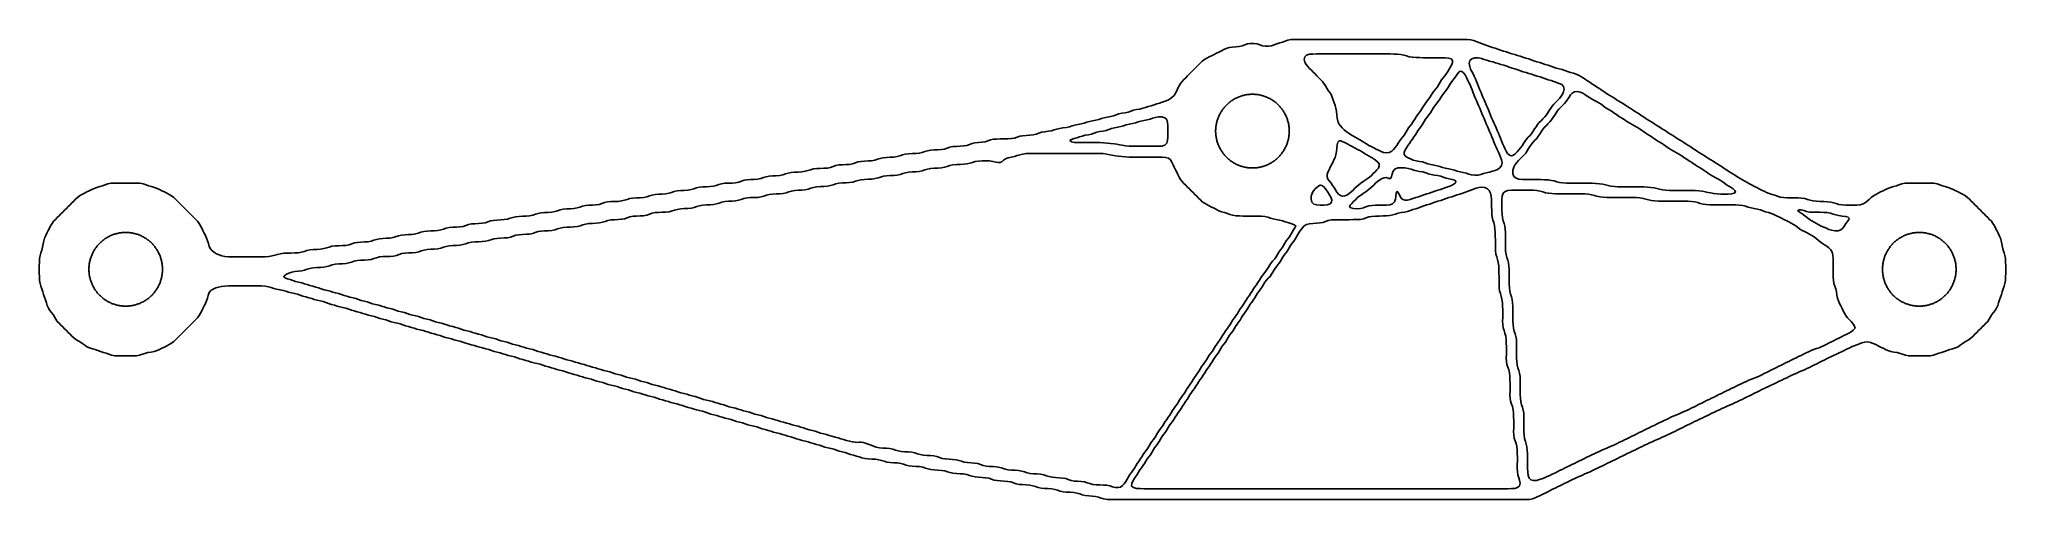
# Model space of a CAD drawing. Header units: millimetres. Extents: x 2.2 to 87.8, y 0 to 20.
import ezdxf

# ---------------------------------------------------------------- set-up
doc = ezdxf.new("R2010")
doc.units = ezdxf.units.MM

msp = doc.modelspace()

# ---------------------------------------------------------------- linework, layer by layer
for points in [[(87.447, 8.547), (87.409, 8.421), (87.359, 8.311), (87.295, 8.218), (87.226, 8.13), (87.162, 8.034), (87.104, 7.93), (87.044, 7.829), (86.975, 7.739), (86.899, 7.657), (86.82, 7.577), (86.74, 7.497), (86.66, 7.417), (86.58, 7.337), (86.5, 7.257), (86.42, 7.177), (86.34, 7.098), (86.257, 7.022), (86.167, 6.953), (86.066, 6.892), (85.962, 6.834), (85.866, 6.77), (85.778, 6.701), (85.686, 6.637), (85.575, 6.588), (85.449, 6.549), (85.326, 6.511), (85.213, 6.469), (85.096, 6.427), (84.97, 6.389), (84.847, 6.352), (84.733, 6.309), (84.615, 6.272), (84.478, 6.249), (84.324, 6.241), (84.165, 6.24), (84.005, 6.24), (83.845, 6.24), (83.686, 6.241), (83.533, 6.249), (83.396, 6.272), (83.277, 6.309), (83.163, 6.35), (83.034, 6.381), (82.892, 6.404), (82.756, 6.431), (82.639, 6.471), (82.531, 6.519), (82.424, 6.572), (82.317, 6.626), (82.212, 6.679), (82.104, 6.732), (81.997, 6.784), (81.885, 6.827), (81.759, 6.848), (81.627, 6.84), (81.508, 6.809), (81.398, 6.768), (81.284, 6.725), (81.167, 6.678), (81.056, 6.628), (80.947, 6.577), (80.836, 6.526), (80.728, 6.474), (80.62, 6.423), (80.511, 6.371), (80.402, 6.32), (80.295, 6.269), (80.184, 6.217), (80.076, 6.166), (79.97, 6.114), (79.864, 6.061), (79.757, 6.006), (79.652, 5.953), (79.545, 5.9), (79.438, 5.846), (79.331, 5.794), (79.221, 5.742), (79.112, 5.691), (79.004, 5.641), (78.892, 5.591), (78.782, 5.542), (78.675, 5.494), (78.565, 5.446), (78.452, 5.396), (78.344, 5.344), (78.236, 5.292), (78.127, 5.24), (78.02, 5.188), (77.911, 5.137), (77.801, 5.085), (77.693, 5.034), (77.586, 4.982), (77.476, 4.93), (77.368, 4.878), (77.261, 4.826), (77.153, 4.774), (77.046, 4.721), (76.94, 4.668), (76.832, 4.615), (76.725, 4.562), (76.619, 4.51), (76.51, 4.457), (76.403, 4.405), (76.296, 4.353), (76.186, 4.301), (76.077, 4.25), (75.969, 4.199), (75.857, 4.149), (75.747, 4.1), (75.641, 4.052), (75.53, 4.005), (75.417, 3.955), (75.308, 3.904), (75.2, 3.853), (75.09, 3.801), (74.983, 3.748), (74.876, 3.696), (74.766, 3.644), (74.659, 3.593), (74.551, 3.541), (74.442, 3.489), (74.334, 3.437), (74.227, 3.385), (74.118, 3.333), (74.011, 3.28), (73.904, 3.228), (73.796, 3.175), (73.69, 3.122), (73.583, 3.069), (73.475, 3.017), (73.368, 2.964), (73.261, 2.912), (73.151, 2.86), (73.043, 2.808), (72.935, 2.757), (72.824, 2.706), (72.715, 2.656), (72.607, 2.608), (72.495, 2.56), (72.382, 2.512), (72.274, 2.463), (72.165, 2.413), (72.054, 2.361), (71.947, 2.309), (71.84, 2.256), (71.732, 2.203), (71.625, 2.151), (71.517, 2.099), (71.408, 2.047), (71.3, 1.995), (71.193, 1.943), (71.084, 1.891), (70.976, 1.839), (70.87, 1.786), (70.762, 1.734), (70.655, 1.681), (70.548, 1.628), (70.44, 1.576), (70.333, 1.523), (70.226, 1.471), (70.117, 1.418), (70.01, 1.366), (69.902, 1.315), (69.792, 1.263), (69.683, 1.212), (69.575, 1.161), (69.462, 1.112), (69.351, 1.063), (69.245, 1.017), (69.134, 0.97), (69.021, 0.92), (68.912, 0.869), (68.804, 0.816), (68.695, 0.764), (68.589, 0.711), (68.482, 0.658), (68.373, 0.605), (68.267, 0.553), (68.16, 0.5), (68.052, 0.447), (67.946, 0.394), (67.84, 0.339), (67.734, 0.286), (67.629, 0.234), (67.521, 0.184), (67.41, 0.134), (67.301, 0.081), (67.185, 0.037), (67.051, 0.011), (66.899, 0.001), (66.741, 0), (66.581, 0), (66.421, 0), (66.261, 0), (66.101, 0), (65.941, 0), (65.782, 0), (65.622, 0), (65.462, 0), (65.302, 0), (65.142, 0), (64.982, 0), (64.822, 0), (64.663, 0), (64.503, 0), (64.343, 0), (64.183, 0), (64.023, 0), (63.863, 0), (63.703, 0), (63.544, 0), (63.384, 0), (63.224, 0), (63.064, 0), (62.904, 0), (62.744, 0), (62.584, 0), (62.425, 0), (62.265, 0), (62.105, 0), (61.945, 0), (61.785, 0), (61.625, 0), (61.465, 0), (61.306, 0), (61.146, 0), (60.986, 0), (60.826, 0), (60.666, 0), (60.506, 0), (60.346, 0), (60.187, 0), (60.027, 0), (59.867, 0), (59.707, 0), (59.547, 0), (59.387, 0), (59.227, 0), (59.067, 0), (58.908, 0), (58.748, 0), (58.588, 0), (58.428, 0), (58.268, 0), (58.108, 0), (57.948, 0), (57.789, 0), (57.629, 0), (57.469, 0), (57.309, 0), (57.149, 0), (56.989, 0), (56.829, 0), (56.67, 0), (56.51, 0), (56.35, 0), (56.19, 0), (56.03, 0), (55.87, 0), (55.71, 0), (55.551, 0), (55.391, 0), (55.231, 0), (55.071, 0), (54.911, 0), (54.751, 0), (54.591, 0), (54.432, 0), (54.272, 0), (54.112, 0), (53.952, 0), (53.792, 0), (53.632, 0), (53.472, 0), (53.313, 0), (53.153, 0), (52.993, 0), (52.833, 0), (52.673, 0), (52.513, 0), (52.353, 0), (52.194, 0), (52.034, 0), (51.874, 0), (51.714, 0), (51.554, 0), (51.394, 0), (51.234, 0), (51.075, 0), (50.915, 0), (50.755, 0), (50.595, 0), (50.435, 0), (50.275, 0), (50.115, 0), (49.956, 0), (49.796, 0), (49.636, 0), (49.476, 0), (49.316, 0), (49.156, 0), (48.996, 0), (48.837, 0.002), (48.68, 0.011), (48.536, 0.032), (48.414, 0.064), (48.304, 0.101), (48.18, 0.134), (48.035, 0.155), (47.879, 0.168), (47.73, 0.183), (47.601, 0.21), (47.487, 0.248), (47.368, 0.286), (47.231, 0.311), (47.077, 0.323), (46.92, 0.329), (46.771, 0.341), (46.64, 0.368), (46.526, 0.406), (46.408, 0.445), (46.271, 0.471), (46.118, 0.482), (45.961, 0.489), (45.811, 0.501), (45.681, 0.527), (45.566, 0.566), (45.448, 0.605), (45.312, 0.631), (45.159, 0.642), (45.002, 0.649), (44.853, 0.662), (44.723, 0.689), (44.609, 0.727), (44.491, 0.766), (44.353, 0.791), (44.2, 0.803), (44.043, 0.809), (43.894, 0.823), (43.766, 0.85), (43.652, 0.889), (43.533, 0.926), (43.395, 0.951), (43.241, 0.963), (43.084, 0.969), (42.935, 0.984), (42.807, 1.011), (42.694, 1.049), (42.575, 1.087), (42.436, 1.112), (42.282, 1.123), (42.124, 1.129), (41.976, 1.144), (41.848, 1.171), (41.735, 1.209), (41.616, 1.247), (41.477, 1.271), (41.323, 1.283), (41.165, 1.29), (41.018, 1.305), (40.891, 1.334), (40.779, 1.371), (40.659, 1.408), (40.519, 1.432), (40.364, 1.443), (40.206, 1.451), (40.06, 1.468), (39.935, 1.497), (39.824, 1.534), (39.703, 1.569), (39.561, 1.592), (39.405, 1.603), (39.248, 1.612), (39.103, 1.632), (38.981, 1.663), (38.871, 1.699), (38.748, 1.732), (38.603, 1.753), (38.446, 1.763), (38.288, 1.77), (38.141, 1.786), (38.015, 1.815), (37.903, 1.853), (37.784, 1.891), (37.651, 1.924), (37.522, 1.958), (37.406, 1.999), (37.29, 2.041), (37.161, 2.076), (37.028, 2.109), (36.908, 2.145), (36.797, 2.184), (36.673, 2.219), (36.537, 2.25), (36.408, 2.284), (36.294, 2.324), (36.177, 2.364), (36.046, 2.398), (35.913, 2.431), (35.795, 2.469), (35.682, 2.509), (35.556, 2.544), (35.419, 2.573), (35.291, 2.606), (35.177, 2.645), (35.06, 2.685), (34.928, 2.719), (34.796, 2.752), (34.678, 2.791), (34.565, 2.832), (34.438, 2.866), (34.301, 2.896), (34.174, 2.928), (34.061, 2.967), (33.943, 3.006), (33.811, 3.04), (33.68, 3.073), (33.563, 3.113), (33.448, 3.154), (33.32, 3.189), (33.183, 3.218), (33.057, 3.25), (32.945, 3.289), (32.826, 3.328), (32.694, 3.361), (32.564, 3.395), (32.448, 3.436), (32.332, 3.477), (32.202, 3.512), (32.065, 3.541), (31.941, 3.573), (31.829, 3.611), (31.71, 3.649), (31.577, 3.683), (31.447, 3.717), (31.332, 3.758), (31.216, 3.799), (31.085, 3.834), (30.948, 3.864), (30.825, 3.897), (30.715, 3.934), (30.594, 3.971), (30.46, 4.004), (30.33, 4.038), (30.215, 4.079), (30.098, 4.12), (29.967, 4.155), (29.831, 4.186), (29.71, 4.221), (29.6, 4.258), (29.478, 4.294), (29.343, 4.326), (29.213, 4.36), (29.098, 4.4), (28.981, 4.441), (28.85, 4.476), (28.715, 4.507), (28.595, 4.543), (28.484, 4.582), (28.361, 4.617), (28.224, 4.648), (28.096, 4.681), (27.981, 4.722), (27.864, 4.762), (27.733, 4.796), (27.6, 4.828), (27.481, 4.866), (27.368, 4.906), (27.243, 4.941), (27.106, 4.97), (26.978, 5.003), (26.864, 5.043), (26.747, 5.083), (26.615, 5.116), (26.483, 5.149), (26.365, 5.188), (26.252, 5.229), (26.125, 5.264), (25.988, 5.293), (25.861, 5.325), (25.748, 5.365), (25.63, 5.404), (25.498, 5.437), (25.367, 5.471), (25.25, 5.511), (25.136, 5.552), (25.007, 5.587), (24.87, 5.616), (24.745, 5.648), (24.632, 5.687), (24.513, 5.726), (24.382, 5.759), (24.252, 5.793), (24.136, 5.834), (24.02, 5.876), (23.89, 5.91), (23.753, 5.939), (23.628, 5.971), (23.517, 6.009), (23.397, 6.047), (23.264, 6.081), (23.135, 6.115), (23.019, 6.156), (22.903, 6.197), (22.772, 6.232), (22.635, 6.261), (22.512, 6.294), (22.402, 6.332), (22.281, 6.369), (22.147, 6.402), (22.018, 6.436), (21.902, 6.477), (21.786, 6.518), (21.654, 6.553), (21.518, 6.584), (21.397, 6.618), (21.287, 6.655), (21.165, 6.691), (21.03, 6.723), (20.9, 6.757), (20.785, 6.798), (20.668, 6.839), (20.537, 6.873), (20.403, 6.905), (20.283, 6.941), (20.171, 6.979), (20.048, 7.015), (19.912, 7.045), (19.783, 7.079), (19.668, 7.119), (19.551, 7.16), (19.42, 7.194), (19.287, 7.226), (19.168, 7.264), (19.056, 7.304), (18.93, 7.338), (18.794, 7.368), (18.665, 7.401), (18.551, 7.44), (18.434, 7.48), (18.303, 7.514), (18.171, 7.547), (18.053, 7.586), (17.939, 7.627), (17.813, 7.661), (17.675, 7.69), (17.548, 7.723), (17.434, 7.762), (17.317, 7.801), (17.185, 7.835), (17.053, 7.867), (16.935, 7.907), (16.822, 7.949), (16.694, 7.983), (16.557, 8.012), (16.431, 8.045), (16.318, 8.084), (16.2, 8.123), (16.068, 8.156), (15.938, 8.19), (15.822, 8.231), (15.707, 8.273), (15.577, 8.306), (15.439, 8.335), (15.314, 8.367), (15.202, 8.406), (15.083, 8.444), (14.951, 8.478), (14.822, 8.512), (14.706, 8.553), (14.59, 8.595), (14.459, 8.629), (14.322, 8.658), (14.198, 8.69), (14.087, 8.728), (13.967, 8.766), (13.834, 8.799), (13.705, 8.834), (13.589, 8.874), (13.473, 8.916), (13.341, 8.95), (13.204, 8.979), (13.081, 9.012), (12.97, 9.049), (12.848, 9.084), (12.707, 9.112), (12.563, 9.136), (12.437, 9.166), (12.324, 9.204), (12.204, 9.241), (12.064, 9.265), (11.909, 9.275), (11.75, 9.277), (11.59, 9.277), (11.43, 9.277), (11.27, 9.277), (11.11, 9.277), (10.95, 9.277), (10.79, 9.277), (10.631, 9.277), (10.471, 9.276), (10.312, 9.273), (10.163, 9.259), (10.032, 9.23), (9.918, 9.188), (9.81, 9.139), (9.709, 9.078), (9.633, 8.989), (9.589, 8.869), (9.555, 8.741), (9.515, 8.624), (9.466, 8.517), (9.414, 8.41), (9.36, 8.303), (9.307, 8.197), (9.253, 8.091), (9.193, 7.989), (9.124, 7.899), (9.048, 7.817), (8.969, 7.736), (8.889, 7.656), (8.809, 7.576), (8.729, 7.497), (8.649, 7.417), (8.569, 7.337), (8.489, 7.257), (8.409, 7.177), (8.329, 7.097), (8.249, 7.017), (8.169, 6.938), (8.086, 6.862), (7.996, 6.793), (7.895, 6.733), (7.788, 6.679), (7.683, 6.626), (7.576, 6.572), (7.469, 6.519), (7.361, 6.471), (7.244, 6.431), (7.108, 6.404), (6.966, 6.381), (6.837, 6.35), (6.723, 6.309), (6.604, 6.272), (6.467, 6.249), (6.314, 6.241), (6.155, 6.24), (5.995, 6.24), (5.835, 6.24), (5.676, 6.241), (5.522, 6.249), (5.385, 6.272), (5.267, 6.309), (5.153, 6.352), (5.03, 6.389), (4.904, 6.427), (4.787, 6.469), (4.674, 6.511), (4.551, 6.549), (4.425, 6.588), (4.314, 6.637), (4.222, 6.701), (4.134, 6.77), (4.038, 6.834), (3.934, 6.892), (3.833, 6.953), (3.743, 7.022), (3.66, 7.098), (3.58, 7.177), (3.5, 7.257), (3.42, 7.337), (3.34, 7.417), (3.26, 7.497), (3.18, 7.577), (3.101, 7.657), (3.025, 7.739), (2.956, 7.829), (2.896, 7.93), (2.838, 8.034), (2.774, 8.13), (2.705, 8.218), (2.641, 8.311), (2.591, 8.421), (2.553, 8.547), (2.515, 8.67), (2.472, 8.783), (2.43, 8.9), (2.393, 9.027), (2.355, 9.15), (2.313, 9.263), (2.275, 9.381), (2.253, 9.519), (2.245, 9.672), (2.243, 9.831), (2.243, 9.991), (2.243, 10.151), (2.245, 10.31), (2.253, 10.463), (2.275, 10.601), (2.313, 10.719), (2.354, 10.833), (2.385, 10.962), (2.408, 11.104), (2.435, 11.24), (2.474, 11.358), (2.523, 11.465), (2.575, 11.573), (2.629, 11.679), (2.682, 11.785), (2.736, 11.892), (2.796, 11.993), (2.865, 12.083), (2.941, 12.165), (3.021, 12.246), (3.1, 12.326), (3.18, 12.406), (3.26, 12.486), (3.34, 12.566), (3.42, 12.646), (3.5, 12.725), (3.58, 12.805), (3.66, 12.885), (3.74, 12.965), (3.82, 13.045), (3.903, 13.121), (3.993, 13.189), (4.094, 13.249), (4.201, 13.304), (4.307, 13.357), (4.413, 13.41), (4.521, 13.463), (4.628, 13.512), (4.744, 13.556), (4.87, 13.593), (4.994, 13.631), (5.107, 13.673), (5.225, 13.71), (5.363, 13.733), (5.516, 13.741), (5.675, 13.743), (5.835, 13.743), (5.995, 13.743), (6.155, 13.743), (6.314, 13.743), (6.473, 13.741), (6.627, 13.733), (6.764, 13.71), (6.883, 13.673), (6.996, 13.631), (7.119, 13.593), (7.246, 13.556), (7.361, 13.512), (7.469, 13.463), (7.576, 13.41), (7.683, 13.357), (7.788, 13.304), (7.895, 13.249), (7.996, 13.189), (8.086, 13.121), (8.169, 13.045), (8.249, 12.965), (8.329, 12.885), (8.409, 12.805), (8.489, 12.725), (8.569, 12.646), (8.649, 12.566), (8.729, 12.486), (8.809, 12.406), (8.889, 12.326), (8.969, 12.246), (9.048, 12.165), (9.124, 12.083), (9.193, 11.993), (9.253, 11.892), (9.307, 11.785), (9.36, 11.679), (9.414, 11.573), (9.466, 11.465), (9.516, 11.358), (9.559, 11.242), (9.596, 11.115), (9.636, 10.993), (9.688, 10.889), (9.761, 10.801), (9.854, 10.728), (9.955, 10.669), (10.06, 10.621), (10.178, 10.583), (10.317, 10.558), (10.471, 10.548), (10.631, 10.546), (10.79, 10.545), (10.95, 10.545), (11.11, 10.545), (11.27, 10.545), (11.43, 10.545), (11.59, 10.545), (11.75, 10.545), (11.909, 10.546), (12.069, 10.548), (12.226, 10.557), (12.369, 10.579), (12.491, 10.613), (12.601, 10.649), (12.725, 10.678), (12.871, 10.696), (13.028, 10.703), (13.188, 10.705), (13.348, 10.708), (13.503, 10.717), (13.643, 10.741), (13.763, 10.778), (13.875, 10.816), (14.002, 10.844), (14.149, 10.859), (14.307, 10.866), (14.465, 10.876), (14.61, 10.897), (14.733, 10.929), (14.843, 10.966), (14.965, 10.997), (15.109, 11.016), (15.266, 11.024), (15.425, 11.028), (15.577, 11.04), (15.712, 11.067), (15.829, 11.106), (15.944, 11.145), (16.077, 11.17), (16.227, 11.182), (16.385, 11.187), (16.538, 11.198), (16.676, 11.224), (16.794, 11.262), (16.908, 11.3), (17.038, 11.327), (17.186, 11.34), (17.344, 11.346), (17.498, 11.357), (17.638, 11.382), (17.757, 11.419), (17.87, 11.457), (17.998, 11.485), (18.146, 11.499), (18.304, 11.506), (18.46, 11.516), (18.603, 11.538), (18.725, 11.573), (18.836, 11.609), (18.96, 11.639), (19.105, 11.657), (19.263, 11.664), (19.421, 11.668), (19.573, 11.681), (19.706, 11.709), (19.822, 11.748), (19.938, 11.786), (20.072, 11.811), (20.223, 11.822), (20.381, 11.827), (20.534, 11.838), (20.671, 11.864), (20.789, 11.902), (20.904, 11.941), (21.034, 11.967), (21.183, 11.98), (21.34, 11.986), (21.494, 11.997), (21.633, 12.022), (21.752, 12.06), (21.865, 12.098), (21.994, 12.125), (22.142, 12.139), (22.3, 12.145), (22.456, 12.156), (22.597, 12.179), (22.718, 12.214), (22.83, 12.252), (22.955, 12.281), (23.102, 12.297), (23.259, 12.304), (23.418, 12.309), (23.567, 12.323), (23.699, 12.352), (23.814, 12.391), (23.931, 12.429), (24.067, 12.452), (24.219, 12.462), (24.377, 12.466), (24.53, 12.478), (24.667, 12.504), (24.784, 12.543), (24.899, 12.581), (25.03, 12.608), (25.179, 12.62), (25.337, 12.626), (25.49, 12.637), (25.628, 12.662), (25.746, 12.7), (25.86, 12.739), (25.99, 12.766), (26.138, 12.779), (26.296, 12.785), (26.451, 12.795), (26.592, 12.819), (26.712, 12.856), (26.824, 12.893), (26.951, 12.922), (27.098, 12.937), (27.256, 12.943), (27.414, 12.95), (27.562, 12.967), (27.69, 12.997), (27.803, 13.036), (27.922, 13.071), (28.061, 13.093), (28.216, 13.102), (28.374, 13.106), (28.526, 13.117), (28.662, 13.144), (28.779, 13.183), (28.894, 13.222), (29.026, 13.248), (29.176, 13.26), (29.333, 13.265), (29.486, 13.277), (29.623, 13.302), (29.741, 13.341), (29.855, 13.38), (29.986, 13.406), (30.135, 13.419), (30.292, 13.425), (30.447, 13.435), (30.587, 13.46), (30.706, 13.497), (30.819, 13.535), (30.947, 13.563), (31.094, 13.577), (31.252, 13.584), (31.41, 13.592), (31.556, 13.612), (31.68, 13.644), (31.791, 13.682), (31.912, 13.714), (32.055, 13.734), (32.212, 13.742), (32.37, 13.746), (32.522, 13.757), (32.657, 13.784), (32.774, 13.824), (32.889, 13.863), (33.022, 13.888), (33.172, 13.899), (33.329, 13.905), (33.482, 13.916), (33.619, 13.942), (33.736, 13.981), (33.851, 14.02), (33.982, 14.046), (34.131, 14.058), (34.289, 14.064), (34.443, 14.075), (34.582, 14.1), (34.7, 14.138), (34.814, 14.176), (34.942, 14.203), (35.091, 14.217), (35.249, 14.223), (35.405, 14.233), (35.55, 14.255), (35.671, 14.289), (35.782, 14.325), (35.905, 14.356), (36.05, 14.374), (36.208, 14.381), (36.366, 14.385), (36.518, 14.398), (36.652, 14.425), (36.768, 14.465), (36.884, 14.504), (37.017, 14.529), (37.168, 14.539), (37.326, 14.545), (37.478, 14.556), (37.614, 14.582), (37.732, 14.622), (37.846, 14.66), (37.978, 14.686), (38.128, 14.698), (38.285, 14.704), (38.439, 14.715), (38.577, 14.74), (38.695, 14.778), (38.809, 14.817), (38.938, 14.844), (39.087, 14.857), (39.245, 14.863), (39.401, 14.873), (39.543, 14.896), (39.663, 14.932), (39.775, 14.969), (39.9, 14.998), (40.047, 15.015), (40.204, 15.021), (40.363, 15.027), (40.512, 15.041), (40.643, 15.07), (40.757, 15.11), (40.875, 15.147), (41.012, 15.17), (41.164, 15.18), (41.322, 15.184), (41.474, 15.196), (41.609, 15.223), (41.727, 15.262), (41.842, 15.301), (41.974, 15.327), (42.124, 15.338), (42.282, 15.343), (42.435, 15.355), (42.572, 15.38), (42.69, 15.419), (42.804, 15.458), (42.934, 15.484), (43.083, 15.499), (43.234, 15.514), (43.372, 15.539), (43.491, 15.578), (43.605, 15.616), (43.734, 15.643), (43.883, 15.656), (44.041, 15.66), (44.201, 15.661), (44.36, 15.663), (44.514, 15.674), (44.653, 15.698), (44.773, 15.735), (44.886, 15.774), (45.014, 15.801), (45.162, 15.816), (45.318, 15.824), (45.468, 15.839), (45.599, 15.868), (45.713, 15.909), (45.831, 15.947), (45.967, 15.973), (46.114, 15.991), (46.254, 16.017), (46.374, 16.053), (46.486, 16.091), (46.613, 16.12), (46.759, 16.138), (46.909, 16.155), (47.043, 16.183), (47.159, 16.223), (47.275, 16.262), (47.407, 16.29), (47.55, 16.313), (47.683, 16.342), (47.799, 16.383), (47.915, 16.422), (48.047, 16.45), (48.189, 16.473), (48.321, 16.503), (48.437, 16.544), (48.553, 16.583), (48.686, 16.611), (48.827, 16.633), (48.959, 16.664), (49.075, 16.705), (49.192, 16.744), (49.324, 16.772), (49.466, 16.794), (49.597, 16.825), (49.712, 16.866), (49.829, 16.905), (49.963, 16.933), (50.104, 16.957), (50.233, 16.989), (50.347, 17.03), (50.464, 17.07), (50.595, 17.103), (50.726, 17.137), (50.843, 17.177), (50.956, 17.219), (51.077, 17.258), (51.201, 17.298), (51.314, 17.347), (51.417, 17.402), (51.511, 17.467), (51.589, 17.549), (51.65, 17.649), (51.705, 17.754), (51.759, 17.86), (51.813, 17.966), (51.873, 18.067), (51.942, 18.158), (52.018, 18.24), (52.097, 18.32), (52.177, 18.4), (52.257, 18.48), (52.337, 18.56), (52.417, 18.64), (52.497, 18.72), (52.576, 18.8), (52.656, 18.88), (52.737, 18.959), (52.819, 19.035), (52.909, 19.104), (53.011, 19.164), (53.117, 19.218), (53.223, 19.271), (53.33, 19.325), (53.437, 19.378), (53.543, 19.431), (53.649, 19.485), (53.757, 19.537), (53.864, 19.586), (53.982, 19.625), (54.119, 19.648), (54.271, 19.661), (54.419, 19.677), (54.549, 19.707), (54.663, 19.747), (54.781, 19.785), (54.918, 19.806), (55.064, 19.806), (55.201, 19.785), (55.32, 19.747), (55.433, 19.707), (55.562, 19.682), (55.7, 19.682), (55.828, 19.707), (55.942, 19.748), (56.058, 19.791), (56.184, 19.829), (56.305, 19.868), (56.417, 19.911), (56.537, 19.949), (56.676, 19.972), (56.83, 19.981), (56.989, 19.982), (57.149, 19.982), (57.309, 19.982), (57.469, 19.982), (57.629, 19.982), (57.789, 19.982), (57.948, 19.982), (58.108, 19.982), (58.268, 19.982), (58.428, 19.982), (58.588, 19.982), (58.748, 19.982), (58.908, 19.982), (59.067, 19.982), (59.227, 19.982), (59.387, 19.982), (59.547, 19.982), (59.707, 19.982), (59.867, 19.982), (60.027, 19.982), (60.187, 19.982), (60.346, 19.982), (60.506, 19.982), (60.666, 19.982), (60.826, 19.982), (60.986, 19.982), (61.146, 19.982), (61.306, 19.982), (61.465, 19.982), (61.625, 19.982), (61.785, 19.982), (61.945, 19.982), (62.105, 19.982), (62.265, 19.982), (62.425, 19.982), (62.584, 19.982), (62.744, 19.982), (62.904, 19.982), (63.064, 19.982), (63.224, 19.982), (63.384, 19.982), (63.544, 19.982), (63.703, 19.982), (63.863, 19.982), (64.023, 19.982), (64.183, 19.982), (64.341, 19.978), (64.49, 19.966), (64.621, 19.937), (64.735, 19.894), (64.849, 19.846), (64.968, 19.8), (65.081, 19.756), (65.192, 19.715), (65.313, 19.676), (65.441, 19.636), (65.559, 19.595), (65.671, 19.554), (65.794, 19.515), (65.925, 19.478), (66.046, 19.44), (66.156, 19.401), (66.276, 19.362), (66.408, 19.324), (66.53, 19.286), (66.642, 19.247), (66.761, 19.207), (66.891, 19.169), (67.014, 19.131), (67.126, 19.091), (67.244, 19.05), (67.373, 19.013), (67.498, 18.976), (67.611, 18.935), (67.728, 18.893), (67.856, 18.857), (67.981, 18.82), (68.095, 18.779), (68.212, 18.738), (68.34, 18.703), (68.47, 18.668), (68.587, 18.628), (68.701, 18.586), (68.826, 18.549), (68.956, 18.513), (69.073, 18.472), (69.178, 18.424), (69.281, 18.369), (69.383, 18.307), (69.483, 18.243), (69.578, 18.182), (69.671, 18.122), (69.765, 18.057), (69.862, 17.99), (69.962, 17.924), (70.06, 17.864), (70.155, 17.805), (70.249, 17.741), (70.345, 17.673), (70.444, 17.609), (70.545, 17.55), (70.643, 17.491), (70.738, 17.427), (70.834, 17.361), (70.931, 17.299), (71.032, 17.24), (71.133, 17.178), (71.231, 17.114), (71.326, 17.052), (71.42, 16.993), (71.518, 16.933), (71.618, 16.868), (71.719, 16.804), (71.817, 16.744), (71.912, 16.684), (72.006, 16.621), (72.103, 16.553), (72.202, 16.489), (72.302, 16.43), (72.4, 16.371), (72.495, 16.307), (72.591, 16.241), (72.689, 16.179), (72.789, 16.12), (72.89, 16.059), (72.987, 15.994), (73.082, 15.931), (73.177, 15.871), (73.275, 15.811), (73.376, 15.747), (73.476, 15.683), (73.574, 15.623), (73.668, 15.564), (73.763, 15.5), (73.86, 15.433), (73.96, 15.369), (74.059, 15.31), (74.157, 15.251), (74.252, 15.187), (74.348, 15.121), (74.446, 15.058), (74.547, 15), (74.647, 14.939), (74.743, 14.874), (74.838, 14.81), (74.934, 14.75), (75.033, 14.69), (75.134, 14.626), (75.234, 14.562), (75.33, 14.501), (75.424, 14.443), (75.519, 14.38), (75.617, 14.313), (75.717, 14.249), (75.816, 14.189), (75.913, 14.13), (76.009, 14.067), (76.106, 14.002), (76.206, 13.941), (76.309, 13.884), (76.413, 13.828), (76.517, 13.772), (76.622, 13.716), (76.725, 13.66), (76.829, 13.602), (76.932, 13.546), (77.035, 13.492), (77.141, 13.438), (77.249, 13.386), (77.357, 13.337), (77.474, 13.293), (77.601, 13.253), (77.722, 13.214), (77.833, 13.174), (77.954, 13.138), (78.095, 13.115), (78.251, 13.105), (78.41, 13.103), (78.57, 13.103), (78.729, 13.1), (78.884, 13.091), (79.023, 13.069), (79.142, 13.036), (79.255, 12.999), (79.383, 12.969), (79.531, 12.951), (79.689, 12.945), (79.849, 12.942), (80.006, 12.935), (80.152, 12.917), (80.275, 12.886), (80.385, 12.85), (80.507, 12.816), (80.651, 12.794), (80.808, 12.785), (80.968, 12.784), (81.128, 12.784), (81.286, 12.788), (81.434, 12.804), (81.562, 12.838), (81.664, 12.894), (81.75, 12.966), (81.831, 13.045), (81.914, 13.121), (82.004, 13.189), (82.105, 13.249), (82.212, 13.304), (82.317, 13.357), (82.424, 13.41), (82.531, 13.463), (82.639, 13.512), (82.754, 13.556), (82.881, 13.593), (83.004, 13.631), (83.117, 13.673), (83.236, 13.71), (83.373, 13.733), (83.527, 13.741), (83.686, 13.743), (83.845, 13.743), (84.005, 13.743), (84.165, 13.743), (84.325, 13.743), (84.484, 13.741), (84.637, 13.733), (84.775, 13.71), (84.893, 13.673), (85.006, 13.631), (85.13, 13.593), (85.256, 13.556), (85.372, 13.512), (85.479, 13.463), (85.587, 13.41), (85.693, 13.357), (85.799, 13.304), (85.906, 13.249), (86.007, 13.189), (86.097, 13.121), (86.18, 13.045), (86.26, 12.965), (86.34, 12.885), (86.42, 12.805), (86.5, 12.725), (86.58, 12.646), (86.66, 12.566), (86.74, 12.486), (86.82, 12.406), (86.9, 12.326), (86.979, 12.246), (87.059, 12.165), (87.135, 12.083), (87.204, 11.993), (87.264, 11.892), (87.318, 11.785), (87.371, 11.679), (87.425, 11.573), (87.477, 11.465), (87.526, 11.358), (87.565, 11.24), (87.592, 11.104), (87.615, 10.962), (87.646, 10.833), (87.687, 10.719), (87.725, 10.601), (87.747, 10.463), (87.755, 10.31), (87.757, 10.151), (87.757, 9.991), (87.757, 9.831), (87.755, 9.672), (87.747, 9.519), (87.725, 9.381), (87.687, 9.263), (87.645, 9.15), (87.607, 9.027), (87.57, 8.9), (87.528, 8.783), (87.485, 8.67)], [(61.456, 19.33), (61.304, 19.343), (61.146, 19.347), (60.986, 19.348), (60.826, 19.348), (60.666, 19.348), (60.506, 19.348), (60.346, 19.348), (60.187, 19.348), (60.027, 19.348), (59.867, 19.348), (59.707, 19.348), (59.547, 19.348), (59.387, 19.348), (59.227, 19.348), (59.067, 19.348), (58.908, 19.348), (58.748, 19.348), (58.588, 19.348), (58.428, 19.348), (58.268, 19.348), (58.108, 19.348), (57.948, 19.348), (57.789, 19.348), (57.63, 19.347), (57.48, 19.336), (57.355, 19.299), (57.278, 19.219), (57.256, 19.105), (57.28, 18.988), (57.335, 18.887), (57.407, 18.801), (57.486, 18.72), (57.566, 18.64), (57.646, 18.56), (57.725, 18.48), (57.805, 18.4), (57.885, 18.32), (57.965, 18.24), (58.041, 18.158), (58.109, 18.068), (58.17, 17.967), (58.228, 17.863), (58.292, 17.767), (58.361, 17.679), (58.425, 17.586), (58.474, 17.476), (58.513, 17.35), (58.551, 17.227), (58.593, 17.113), (58.631, 16.995), (58.654, 16.858), (58.666, 16.706), (58.682, 16.558), (58.713, 16.429), (58.763, 16.321), (58.828, 16.227), (58.903, 16.14), (58.985, 16.062), (59.072, 15.99), (59.164, 15.922), (59.261, 15.859), (59.362, 15.8), (59.465, 15.742), (59.567, 15.683), (59.668, 15.626), (59.766, 15.568), (59.863, 15.505), (59.961, 15.441), (60.063, 15.382), (60.169, 15.327), (60.275, 15.273), (60.38, 15.22), (60.487, 15.166), (60.593, 15.114), (60.705, 15.071), (60.828, 15.051), (60.951, 15.068), (61.055, 15.123), (61.138, 15.202), (61.209, 15.29), (61.274, 15.379), (61.336, 15.471), (61.398, 15.567), (61.465, 15.664), (61.537, 15.755), (61.607, 15.845), (61.671, 15.941), (61.731, 16.04), (61.792, 16.138), (61.86, 16.23), (61.931, 16.32), (61.996, 16.416), (62.056, 16.516), (62.116, 16.614), (62.183, 16.706), (62.253, 16.798), (62.319, 16.894), (62.38, 16.991), (62.44, 17.088), (62.505, 17.182), (62.575, 17.277), (62.644, 17.371), (62.708, 17.463), (62.768, 17.556), (62.831, 17.651), (62.901, 17.746), (62.973, 17.837), (63.043, 17.927), (63.106, 18.022), (63.165, 18.121), (63.228, 18.219), (63.297, 18.31), (63.369, 18.4), (63.435, 18.495), (63.494, 18.595), (63.553, 18.696), (63.615, 18.795), (63.672, 18.891), (63.707, 18.983), (63.703, 19.068), (63.643, 19.133), (63.529, 19.17), (63.382, 19.184), (63.224, 19.188), (63.064, 19.188), (62.904, 19.188), (62.744, 19.188), (62.584, 19.188), (62.425, 19.188), (62.265, 19.189), (62.106, 19.193), (61.955, 19.204), (61.822, 19.229), (61.706, 19.265), (61.589, 19.302)], [(66.657, 18.622), (66.543, 18.664), (66.417, 18.701), (66.289, 18.736), (66.171, 18.777), (66.058, 18.819), (65.932, 18.857), (65.8, 18.892), (65.681, 18.929), (65.57, 18.968), (65.447, 19.005), (65.314, 19.039), (65.189, 19.075), (65.076, 19.114), (64.956, 19.152), (64.817, 19.175), (64.671, 19.176), (64.543, 19.141), (64.459, 19.06), (64.43, 18.941), (64.447, 18.812), (64.49, 18.696), (64.541, 18.59), (64.595, 18.486), (64.649, 18.38), (64.698, 18.271), (64.745, 18.157), (64.792, 18.047), (64.837, 17.937), (64.88, 17.82), (64.927, 17.7), (64.976, 17.587), (65.024, 17.477), (65.073, 17.364), (65.122, 17.254), (65.168, 17.144), (65.215, 17.029), (65.263, 16.917), (65.307, 16.81), (65.352, 16.697), (65.402, 16.579), (65.452, 16.466), (65.5, 16.357), (65.549, 16.246), (65.6, 16.136), (65.649, 16.026), (65.696, 15.909), (65.742, 15.796), (65.786, 15.687), (65.831, 15.574), (65.881, 15.457), (65.932, 15.346), (65.981, 15.238), (66.035, 15.13), (66.099, 15.032), (66.176, 14.96), (66.262, 14.929), (66.348, 14.956), (66.432, 15.018), (66.512, 15.097), (66.591, 15.182), (66.664, 15.273), (66.727, 15.367), (66.785, 15.461), (66.847, 15.555), (66.918, 15.646), (66.995, 15.732), (67.073, 15.816), (67.148, 15.904), (67.214, 15.996), (67.273, 16.094), (67.333, 16.192), (67.399, 16.285), (67.473, 16.371), (67.552, 16.453), (67.632, 16.534), (67.712, 16.618), (67.785, 16.707), (67.85, 16.799), (67.909, 16.895), (67.97, 16.992), (68.038, 17.085), (68.113, 17.17), (68.191, 17.252), (68.271, 17.334), (68.35, 17.419), (68.423, 17.51), (68.485, 17.604), (68.533, 17.709), (68.556, 17.825), (68.534, 17.937), (68.457, 18.019), (68.341, 18.07), (68.22, 18.11), (68.107, 18.151), (67.991, 18.194), (67.864, 18.231), (67.739, 18.268), (67.625, 18.309), (67.509, 18.351), (67.382, 18.388), (67.256, 18.424), (67.141, 18.466), (67.026, 18.508), (66.9, 18.545), (66.773, 18.58)], [(65.07, 16.543), (65.024, 16.659), (64.979, 16.769), (64.933, 16.881), (64.884, 16.997), (64.835, 17.109), (64.789, 17.218), (64.74, 17.329), (64.689, 17.439), (64.641, 17.549), (64.596, 17.666), (64.549, 17.785), (64.506, 17.896), (64.463, 18.006), (64.413, 18.117), (64.357, 18.226), (64.303, 18.334), (64.245, 18.443), (64.175, 18.536), (64.1, 18.594), (64.036, 18.604), (63.979, 18.564), (63.92, 18.487), (63.855, 18.395), (63.786, 18.303), (63.714, 18.211), (63.647, 18.116), (63.585, 18.02), (63.525, 17.925), (63.461, 17.83), (63.391, 17.735), (63.32, 17.642), (63.255, 17.551), (63.194, 17.459), (63.132, 17.363), (63.064, 17.267), (62.992, 17.176), (62.921, 17.087), (62.857, 16.991), (62.798, 16.89), (62.737, 16.792), (62.67, 16.7), (62.599, 16.61), (62.533, 16.514), (62.474, 16.414), (62.414, 16.316), (62.347, 16.224), (62.277, 16.132), (62.211, 16.036), (62.15, 15.939), (62.09, 15.842), (62.025, 15.748), (61.954, 15.654), (61.885, 15.56), (61.823, 15.466), (61.763, 15.373), (61.7, 15.279), (61.638, 15.18), (61.596, 15.077), (61.601, 14.978), (61.664, 14.896), (61.765, 14.838), (61.874, 14.789), (61.987, 14.745), (62.116, 14.711), (62.258, 14.686), (62.393, 14.66), (62.51, 14.624), (62.625, 14.582), (62.755, 14.547), (62.898, 14.522), (63.033, 14.498), (63.151, 14.464), (63.265, 14.424), (63.395, 14.389), (63.537, 14.364), (63.671, 14.34), (63.788, 14.304), (63.903, 14.263), (64.032, 14.228), (64.169, 14.198), (64.293, 14.167), (64.405, 14.132), (64.525, 14.098), (64.665, 14.08), (64.81, 14.085), (64.939, 14.113), (65.053, 14.153), (65.171, 14.192), (65.305, 14.224), (65.442, 14.255), (65.562, 14.291), (65.664, 14.338), (65.756, 14.405), (65.826, 14.503), (65.854, 14.627), (65.836, 14.753), (65.792, 14.868), (65.743, 14.978), (65.694, 15.089), (65.644, 15.198), (65.595, 15.308), (65.548, 15.423), (65.501, 15.535), (65.457, 15.643), (65.412, 15.756), (65.362, 15.873), (65.312, 15.985), (65.264, 16.095), (65.215, 16.206), (65.164, 16.316), (65.116, 16.426)], [(56.596, 16.118), (56.592, 16.157), (56.588, 16.196), (56.583, 16.235), (56.576, 16.274), (56.569, 16.312), (56.561, 16.351), (56.552, 16.389), (56.542, 16.427), (56.531, 16.464), (56.519, 16.502), (56.506, 16.539), (56.493, 16.576), (56.478, 16.612), (56.463, 16.648), (56.446, 16.684), (56.429, 16.719), (56.411, 16.754), (56.392, 16.789), (56.372, 16.823), (56.352, 16.856), (56.33, 16.889), (56.308, 16.921), (56.285, 16.953), (56.261, 16.984), (56.237, 17.015), (56.212, 17.045), (56.186, 17.074), (56.159, 17.103), (56.131, 17.131), (56.103, 17.159), (56.074, 17.186), (56.045, 17.212), (56.015, 17.237), (55.984, 17.261), (55.953, 17.285), (55.921, 17.308), (55.889, 17.33), (55.856, 17.352), (55.823, 17.372), (55.789, 17.392), (55.754, 17.411), (55.719, 17.429), (55.684, 17.446), (55.648, 17.463), (55.612, 17.478), (55.576, 17.493), (55.539, 17.506), (55.502, 17.519), (55.464, 17.531), (55.427, 17.542), (55.389, 17.552), (55.351, 17.561), (55.312, 17.569), (55.274, 17.576), (55.235, 17.583), (55.196, 17.588), (55.157, 17.592), (55.118, 17.596), (55.079, 17.598), (55.039, 17.6), (55, 17.6), (54.961, 17.6), (54.921, 17.598), (54.882, 17.596), (54.843, 17.592), (54.804, 17.588), (54.765, 17.583), (54.726, 17.576), (54.688, 17.569), (54.649, 17.561), (54.611, 17.552), (54.573, 17.542), (54.536, 17.531), (54.498, 17.519), (54.461, 17.506), (54.424, 17.493), (54.388, 17.478), (54.352, 17.463), (54.316, 17.446), (54.281, 17.429), (54.246, 17.411), (54.211, 17.392), (54.177, 17.372), (54.144, 17.352), (54.111, 17.33), (54.079, 17.308), (54.047, 17.285), (54.016, 17.261), (53.985, 17.237), (53.955, 17.212), (53.926, 17.186), (53.897, 17.159), (53.869, 17.131), (53.841, 17.103), (53.814, 17.074), (53.788, 17.045), (53.763, 17.015), (53.739, 16.984), (53.715, 16.953), (53.692, 16.921), (53.67, 16.889), (53.648, 16.856), (53.628, 16.823), (53.608, 16.789), (53.589, 16.754), (53.571, 16.719), (53.554, 16.684), (53.537, 16.648), (53.522, 16.612), (53.507, 16.576), (53.494, 16.539), (53.481, 16.502), (53.469, 16.464), (53.458, 16.427), (53.448, 16.389), (53.439, 16.351), (53.431, 16.312), (53.424, 16.274), (53.417, 16.235), (53.412, 16.196), (53.408, 16.157), (53.404, 16.118), (53.402, 16.079), (53.4, 16.039), (53.4, 16), (53.4, 15.961), (53.402, 15.921), (53.404, 15.882), (53.408, 15.843), (53.412, 15.804), (53.417, 15.765), (53.424, 15.726), (53.431, 15.688), (53.439, 15.649), (53.448, 15.611), (53.458, 15.573), (53.469, 15.536), (53.481, 15.498), (53.494, 15.461), (53.507, 15.424), (53.522, 15.388), (53.537, 15.352), (53.554, 15.316), (53.571, 15.281), (53.589, 15.246), (53.608, 15.211), (53.628, 15.177), (53.648, 15.144), (53.67, 15.111), (53.692, 15.079), (53.715, 15.047), (53.739, 15.016), (53.763, 14.985), (53.788, 14.955), (53.814, 14.926), (53.841, 14.897), (53.869, 14.869), (53.897, 14.841), (53.926, 14.814), (53.955, 14.788), (53.985, 14.763), (54.016, 14.739), (54.047, 14.715), (54.079, 14.692), (54.111, 14.67), (54.144, 14.648), (54.177, 14.628), (54.211, 14.608), (54.246, 14.589), (54.281, 14.571), (54.316, 14.554), (54.352, 14.537), (54.388, 14.522), (54.424, 14.507), (54.461, 14.494), (54.498, 14.481), (54.536, 14.469), (54.573, 14.458), (54.611, 14.448), (54.649, 14.439), (54.688, 14.431), (54.726, 14.424), (54.765, 14.417), (54.804, 14.412), (54.843, 14.408), (54.882, 14.404), (54.921, 14.402), (54.961, 14.4), (55, 14.4), (55.039, 14.4), (55.079, 14.402), (55.118, 14.404), (55.157, 14.408), (55.196, 14.412), (55.235, 14.417), (55.274, 14.424), (55.312, 14.431), (55.351, 14.439), (55.389, 14.448), (55.427, 14.458), (55.464, 14.469), (55.502, 14.481), (55.539, 14.494), (55.576, 14.507), (55.612, 14.522), (55.648, 14.537), (55.684, 14.554), (55.719, 14.571), (55.754, 14.589), (55.789, 14.608), (55.823, 14.628), (55.856, 14.648), (55.889, 14.67), (55.921, 14.692), (55.953, 14.715), (55.984, 14.739), (56.015, 14.763), (56.045, 14.788), (56.074, 14.814), (56.103, 14.841), (56.131, 14.869), (56.159, 14.897), (56.186, 14.926), (56.212, 14.955), (56.237, 14.985), (56.261, 15.016), (56.285, 15.047), (56.308, 15.079), (56.33, 15.111), (56.352, 15.144), (56.372, 15.177), (56.392, 15.211), (56.411, 15.246), (56.429, 15.281), (56.446, 15.316), (56.463, 15.352), (56.478, 15.388), (56.493, 15.424), (56.506, 15.461), (56.519, 15.498), (56.531, 15.536), (56.542, 15.573), (56.552, 15.611), (56.561, 15.649), (56.569, 15.688), (56.576, 15.726), (56.583, 15.765), (56.588, 15.804), (56.592, 15.843), (56.596, 15.882), (56.598, 15.921), (56.6, 15.961), (56.6, 16), (56.6, 16.039), (56.598, 16.079)], [(74.542, 14.356), (74.441, 14.415), (74.343, 14.476), (74.249, 14.542), (74.156, 14.609), (74.059, 14.672), (73.958, 14.73), (73.859, 14.792), (73.766, 14.859), (73.675, 14.927), (73.578, 14.989), (73.474, 15.046), (73.369, 15.103), (73.267, 15.162), (73.168, 15.22), (73.072, 15.28), (72.977, 15.346), (72.882, 15.413), (72.784, 15.476), (72.683, 15.535), (72.585, 15.595), (72.491, 15.661), (72.398, 15.729), (72.301, 15.791), (72.2, 15.85), (72.101, 15.911), (72.008, 15.978), (71.917, 16.046), (71.819, 16.108), (71.716, 16.166), (71.611, 16.223), (71.51, 16.282), (71.411, 16.34), (71.314, 16.4), (71.22, 16.465), (71.124, 16.532), (71.026, 16.595), (70.925, 16.654), (70.827, 16.715), (70.733, 16.781), (70.64, 16.848), (70.543, 16.91), (70.442, 16.969), (70.343, 17.031), (70.25, 17.098), (70.159, 17.165), (70.061, 17.227), (69.957, 17.285), (69.853, 17.343), (69.752, 17.402), (69.653, 17.46), (69.556, 17.52), (69.46, 17.584), (69.362, 17.646), (69.255, 17.696), (69.133, 17.718), (69.009, 17.701), (68.905, 17.648), (68.828, 17.569), (68.767, 17.475), (68.707, 17.377), (68.64, 17.284), (68.566, 17.199), (68.487, 17.117), (68.407, 17.036), (68.327, 16.952), (68.254, 16.863), (68.189, 16.771), (68.13, 16.675), (68.069, 16.578), (68.001, 16.486), (67.926, 16.4), (67.848, 16.318), (67.768, 16.236), (67.689, 16.151), (67.616, 16.06), (67.552, 15.967), (67.494, 15.872), (67.432, 15.778), (67.362, 15.686), (67.286, 15.601), (67.208, 15.516), (67.133, 15.429), (67.066, 15.337), (67.006, 15.24), (66.947, 15.14), (66.882, 15.046), (66.808, 14.96), (66.729, 14.879), (66.649, 14.798), (66.569, 14.719), (66.492, 14.638), (66.42, 14.547), (66.361, 14.436), (66.325, 14.301), (66.325, 14.158), (66.371, 14.035), (66.462, 13.954), (66.591, 13.916), (66.742, 13.905), (66.901, 13.903), (67.06, 13.902), (67.22, 13.902), (67.38, 13.901), (67.54, 13.898), (67.7, 13.891), (67.856, 13.879), (67.999, 13.86), (68.121, 13.835), (68.231, 13.804), (68.356, 13.774), (68.501, 13.754), (68.659, 13.745), (68.819, 13.743), (68.979, 13.743), (69.139, 13.743), (69.298, 13.743), (69.458, 13.742), (69.618, 13.741), (69.778, 13.737), (69.937, 13.729), (70.092, 13.716), (70.232, 13.697), (70.352, 13.671), (70.464, 13.641), (70.592, 13.613), (70.739, 13.593), (70.897, 13.585), (71.057, 13.583), (71.217, 13.583), (71.377, 13.583), (71.536, 13.583), (71.696, 13.583), (71.856, 13.582), (72.016, 13.578), (72.175, 13.57), (72.328, 13.554), (72.465, 13.534), (72.583, 13.508), (72.698, 13.479), (72.828, 13.451), (72.977, 13.433), (73.135, 13.425), (73.295, 13.423), (73.455, 13.423), (73.615, 13.423), (73.774, 13.423), (73.934, 13.423), (74.094, 13.422), (74.254, 13.418), (74.412, 13.407), (74.561, 13.389), (74.691, 13.366), (74.805, 13.341), (74.924, 13.313), (75.061, 13.287), (75.214, 13.271), (75.373, 13.265), (75.533, 13.263), (75.691, 13.265), (75.84, 13.274), (75.955, 13.304), (76.013, 13.356), (75.983, 13.426), (75.912, 13.494), (75.818, 13.554), (75.716, 13.611), (75.617, 13.673), (75.524, 13.74), (75.433, 13.808), (75.336, 13.87), (75.232, 13.927), (75.127, 13.984), (75.025, 14.042), (74.926, 14.1), (74.829, 14.161), (74.735, 14.226), (74.64, 14.293)], [(49.273, 16.195), (49.144, 16.166), (49.003, 16.142), (48.868, 16.111), (48.75, 16.072), (48.636, 16.033), (48.506, 16.004), (48.365, 15.98), (48.231, 15.95), (48.114, 15.909), (47.999, 15.87), (47.868, 15.841), (47.727, 15.817), (47.596, 15.786), (47.48, 15.746), (47.365, 15.706), (47.24, 15.672), (47.131, 15.634), (47.061, 15.586), (47.133, 15.54), (47.249, 15.512), (47.399, 15.503), (47.558, 15.501), (47.718, 15.501), (47.877, 15.501), (48.037, 15.501), (48.197, 15.501), (48.357, 15.5), (48.517, 15.495), (48.677, 15.481), (48.834, 15.46), (48.98, 15.441), (49.103, 15.426), (49.214, 15.409), (49.336, 15.385), (49.479, 15.362), (49.636, 15.348), (49.796, 15.342), (49.956, 15.341), (50.115, 15.341), (50.275, 15.341), (50.435, 15.341), (50.595, 15.341), (50.755, 15.341), (50.914, 15.342), (51.064, 15.353), (51.189, 15.39), (51.27, 15.472), (51.308, 15.597), (51.318, 15.747), (51.32, 15.906), (51.32, 16.066), (51.318, 16.224), (51.308, 16.375), (51.27, 16.5), (51.189, 16.582), (51.064, 16.617), (50.919, 16.617), (50.78, 16.594), (50.66, 16.558), (50.548, 16.52), (50.421, 16.489), (50.279, 16.464), (50.142, 16.434), (50.023, 16.396), (49.91, 16.358), (49.783, 16.328), (49.641, 16.303), (49.505, 16.273), (49.387, 16.234)], [(58.938, 15.539), (58.842, 15.573), (58.769, 15.572), (58.718, 15.518), (58.685, 15.409), (58.667, 15.265), (58.654, 15.114), (58.631, 14.976), (58.592, 14.859), (58.543, 14.752), (58.49, 14.644), (58.437, 14.538), (58.383, 14.432), (58.331, 14.324), (58.281, 14.218), (58.246, 14.114), (58.246, 14.011), (58.284, 13.913), (58.348, 13.824), (58.42, 13.736), (58.488, 13.643), (58.548, 13.546), (58.606, 13.45), (58.669, 13.355), (58.742, 13.268), (58.825, 13.203), (58.92, 13.174), (59.018, 13.183), (59.112, 13.222), (59.204, 13.284), (59.293, 13.36), (59.376, 13.44), (59.456, 13.518), (59.54, 13.594), (59.628, 13.669), (59.719, 13.742), (59.81, 13.809), (59.902, 13.871), (59.996, 13.934), (60.087, 14.002), (60.174, 14.078), (60.257, 14.158), (60.337, 14.238), (60.414, 14.315), (60.482, 14.396), (60.518, 14.486), (60.507, 14.576), (60.452, 14.654), (60.369, 14.724), (60.272, 14.792), (60.172, 14.857), (60.073, 14.917), (59.977, 14.973), (59.878, 15.032), (59.776, 15.094), (59.673, 15.152), (59.567, 15.208), (59.462, 15.264), (59.359, 15.321), (59.257, 15.377), (59.154, 15.434), (59.046, 15.49)], [(54.751, 12.314), (54.591, 12.314), (54.432, 12.316), (54.279, 12.324), (54.142, 12.346), (54.023, 12.384), (53.91, 12.426), (53.787, 12.464), (53.66, 12.501), (53.545, 12.545), (53.437, 12.594), (53.33, 12.647), (53.223, 12.7), (53.117, 12.753), (53.011, 12.808), (52.909, 12.868), (52.819, 12.936), (52.737, 13.012), (52.656, 13.092), (52.576, 13.171), (52.497, 13.251), (52.417, 13.331), (52.337, 13.411), (52.257, 13.491), (52.177, 13.571), (52.097, 13.651), (52.018, 13.732), (51.942, 13.814), (51.873, 13.904), (51.813, 14.005), (51.759, 14.112), (51.705, 14.218), (51.652, 14.324), (51.599, 14.432), (51.549, 14.538), (51.5, 14.646), (51.439, 14.748), (51.35, 14.823), (51.224, 14.86), (51.073, 14.871), (50.915, 14.872), (50.755, 14.872), (50.595, 14.872), (50.435, 14.872), (50.275, 14.872), (50.115, 14.872), (49.956, 14.872), (49.796, 14.872), (49.636, 14.875), (49.476, 14.882), (49.317, 14.896), (49.163, 14.914), (49.024, 14.93), (48.904, 14.949), (48.791, 14.974), (48.663, 15.001), (48.515, 15.021), (48.357, 15.03), (48.197, 15.032), (48.037, 15.032), (47.877, 15.032), (47.718, 15.032), (47.558, 15.032), (47.398, 15.032), (47.238, 15.032), (47.078, 15.032), (46.918, 15.032), (46.758, 15.032), (46.599, 15.032), (46.439, 15.032), (46.279, 15.032), (46.119, 15.032), (45.959, 15.032), (45.799, 15.032), (45.639, 15.032), (45.48, 15.032), (45.32, 15.03), (45.162, 15.024), (45.014, 15.006), (44.887, 14.975), (44.775, 14.938), (44.655, 14.903), (44.518, 14.874), (44.381, 14.841), (44.264, 14.794), (44.172, 14.732), (44.096, 14.669), (44.024, 14.631), (43.945, 14.632), (43.842, 14.657), (43.711, 14.685), (43.56, 14.704), (43.401, 14.711), (43.242, 14.71), (43.085, 14.701), (42.942, 14.678), (42.82, 14.644), (42.71, 14.607), (42.586, 14.577), (42.44, 14.56), (42.282, 14.553), (42.124, 14.547), (41.974, 14.533), (41.843, 14.504), (41.728, 14.465), (41.611, 14.428), (41.475, 14.404), (41.322, 14.395), (41.164, 14.39), (41.011, 14.379), (40.875, 14.353), (40.757, 14.314), (40.642, 14.275), (40.512, 14.249), (40.363, 14.236), (40.205, 14.231), (40.051, 14.22), (39.912, 14.195), (39.793, 14.157), (39.68, 14.119), (39.551, 14.091), (39.403, 14.078), (39.245, 14.071), (39.09, 14.061), (38.948, 14.038), (38.827, 14.002), (38.716, 13.965), (38.59, 13.936), (38.444, 13.92), (38.286, 13.913), (38.128, 13.906), (37.98, 13.89), (37.851, 13.86), (37.738, 13.821), (37.619, 13.786), (37.48, 13.764), (37.326, 13.755), (37.168, 13.75), (37.015, 13.739), (36.879, 13.713), (36.761, 13.674), (36.646, 13.635), (36.516, 13.609), (36.366, 13.597), (36.209, 13.591), (36.055, 13.58), (35.917, 13.555), (35.798, 13.517), (35.685, 13.478), (35.555, 13.451), (35.407, 13.438), (35.249, 13.432), (35.094, 13.421), (34.953, 13.397), (34.833, 13.361), (34.721, 13.323), (34.595, 13.295), (34.447, 13.28), (34.29, 13.273), (34.132, 13.265), (33.985, 13.245), (33.86, 13.214), (33.749, 13.176), (33.628, 13.143), (33.486, 13.123), (33.33, 13.115), (33.172, 13.111), (33.019, 13.099), (32.884, 13.073), (32.766, 13.033), (32.651, 12.995), (32.52, 12.969), (32.37, 12.957), (32.212, 12.951), (32.059, 12.94), (31.922, 12.915), (31.803, 12.876), (31.689, 12.838), (31.559, 12.811), (31.41, 12.798), (31.253, 12.792), (31.098, 12.781), (30.959, 12.757), (30.839, 12.72), (30.726, 12.682), (30.599, 12.654), (30.451, 12.64), (30.293, 12.633), (30.136, 12.623), (29.991, 12.601), (29.869, 12.568), (29.759, 12.532), (29.636, 12.501), (29.491, 12.483), (29.334, 12.475), (29.175, 12.471), (29.023, 12.459), (28.889, 12.432), (28.772, 12.392), (28.656, 12.354), (28.524, 12.328), (28.373, 12.317), (28.216, 12.312), (28.063, 12.301), (27.926, 12.275), (27.808, 12.236), (27.694, 12.197), (27.563, 12.171), (27.414, 12.158), (27.256, 12.152), (27.102, 12.142), (26.964, 12.117), (26.845, 12.079), (26.731, 12.041), (26.603, 12.013), (26.455, 12), (26.297, 11.993), (26.141, 11.983), (25.998, 11.961), (25.876, 11.926), (25.765, 11.889), (25.641, 11.859), (25.495, 11.842), (25.337, 11.835), (25.179, 11.831), (25.028, 11.819), (24.894, 11.791), (24.778, 11.751), (24.662, 11.713), (24.528, 11.688), (24.377, 11.677), (24.219, 11.672), (24.067, 11.661), (23.93, 11.635), (23.812, 11.596), (23.698, 11.557), (23.567, 11.531), (23.418, 11.519), (23.26, 11.513), (23.107, 11.502), (22.969, 11.476), (22.85, 11.438), (22.736, 11.4), (22.607, 11.373), (22.458, 11.36), (22.301, 11.354), (22.145, 11.343), (22.003, 11.32), (21.883, 11.284), (21.771, 11.247), (21.645, 11.218), (21.499, 11.202), (21.341, 11.196), (21.183, 11.191), (21.032, 11.177), (20.9, 11.149), (20.785, 11.109), (20.668, 11.071), (20.533, 11.047), (20.381, 11.038), (20.223, 11.033), (20.071, 11.021), (19.935, 10.995), (19.817, 10.956), (19.702, 10.917), (19.571, 10.891), (19.421, 10.879), (19.264, 10.873), (19.111, 10.862), (18.973, 10.836), (18.855, 10.798), (18.741, 10.759), (18.611, 10.733), (18.462, 10.72), (18.304, 10.714), (18.149, 10.704), (18.009, 10.679), (17.889, 10.643), (17.777, 10.605), (17.65, 10.577), (17.502, 10.562), (17.345, 10.556), (17.186, 10.55), (17.038, 10.534), (16.909, 10.504), (16.796, 10.464), (16.677, 10.428), (16.538, 10.406), (16.385, 10.397), (16.227, 10.393), (16.075, 10.381), (15.939, 10.355), (15.822, 10.315), (15.707, 10.276), (15.575, 10.251), (15.425, 10.239), (15.267, 10.234), (15.115, 10.222), (14.978, 10.196), (14.86, 10.157), (14.746, 10.119), (14.615, 10.092), (14.466, 10.08), (14.308, 10.074), (14.154, 10.064), (14.014, 10.039), (13.895, 10.002), (13.782, 9.964), (13.654, 9.936), (13.507, 9.919), (13.355, 9.904), (13.218, 9.877), (13.101, 9.837), (12.998, 9.789), (12.915, 9.734), (12.872, 9.676), (12.927, 9.626), (13.032, 9.587), (13.155, 9.553), (13.271, 9.512), (13.386, 9.47), (13.516, 9.435), (13.653, 9.405), (13.775, 9.372), (13.886, 9.334), (14.006, 9.297), (14.141, 9.265), (14.271, 9.231), (14.387, 9.19), (14.503, 9.149), (14.634, 9.114), (14.77, 9.082), (14.891, 9.048), (15.001, 9.011), (15.122, 8.975), (15.258, 8.943), (15.388, 8.909), (15.504, 8.869), (15.62, 8.828), (15.751, 8.793), (15.886, 8.761), (16.006, 8.726), (16.117, 8.687), (16.24, 8.652), (16.376, 8.621), (16.506, 8.588), (16.62, 8.547), (16.737, 8.507), (16.869, 8.473), (17.002, 8.441), (17.122, 8.404), (17.234, 8.364), (17.358, 8.329), (17.494, 8.299), (17.623, 8.266), (17.737, 8.226), (17.854, 8.186), (17.986, 8.152), (18.118, 8.119), (18.237, 8.081), (18.35, 8.041), (18.476, 8.006), (18.612, 7.976), (18.74, 7.944), (18.854, 7.904), (18.971, 7.865), (19.103, 7.832), (19.235, 7.799), (19.354, 7.76), (19.467, 7.719), (19.594, 7.684), (19.731, 7.654), (19.857, 7.622), (19.97, 7.583), (20.088, 7.544), (20.22, 7.51), (20.351, 7.477), (20.468, 7.437), (20.583, 7.395), (20.711, 7.361), (20.848, 7.331), (20.973, 7.299), (21.085, 7.26), (21.204, 7.222), (21.337, 7.189), (21.467, 7.155), (21.583, 7.114), (21.699, 7.072), (21.829, 7.038), (21.966, 7.008), (22.089, 6.975), (22.2, 6.937), (22.32, 6.9), (22.454, 6.867), (22.584, 6.833), (22.699, 6.792), (22.816, 6.751), (22.947, 6.716), (23.083, 6.685), (23.204, 6.65), (23.314, 6.613), (23.435, 6.578), (23.571, 6.545), (23.701, 6.511), (23.816, 6.471), (23.933, 6.43), (24.064, 6.395), (24.198, 6.363), (24.318, 6.328), (24.429, 6.289), (24.553, 6.254), (24.689, 6.223), (24.818, 6.19), (24.933, 6.15), (25.05, 6.109), (25.181, 6.075), (25.315, 6.043), (25.434, 6.006), (25.546, 5.967), (25.671, 5.932), (25.807, 5.901), (25.936, 5.868), (26.05, 5.828), (26.167, 5.788), (26.299, 5.754), (26.432, 5.722), (26.55, 5.684), (26.663, 5.644), (26.789, 5.609), (26.925, 5.579), (27.053, 5.547), (27.167, 5.507), (27.285, 5.467), (27.416, 5.434), (27.549, 5.401), (27.667, 5.362), (27.78, 5.321), (27.907, 5.287), (28.043, 5.257), (28.17, 5.224), (28.283, 5.185), (28.401, 5.146), (28.534, 5.113), (28.665, 5.08), (28.783, 5.04), (28.897, 4.999), (29.025, 4.964), (29.161, 4.935), (29.287, 4.902), (29.399, 4.863), (29.518, 4.825), (29.65, 4.791), (29.78, 4.757), (29.897, 4.717), (30.012, 4.675), (30.142, 4.641), (30.279, 4.612), (30.403, 4.579), (30.515, 4.541), (30.634, 4.503), (30.767, 4.47), (30.897, 4.436), (31.013, 4.395), (31.129, 4.353), (31.26, 4.319), (31.397, 4.289), (31.519, 4.256), (31.63, 4.218), (31.75, 4.181), (31.884, 4.149), (32.014, 4.114), (32.129, 4.073), (32.246, 4.032), (32.378, 3.998), (32.514, 3.967), (32.635, 3.932), (32.745, 3.895), (32.866, 3.859), (33.002, 3.827), (33.131, 3.793), (33.246, 3.752), (33.363, 3.711), (33.495, 3.677), (33.63, 3.646), (33.749, 3.61), (33.861, 3.571), (33.984, 3.536), (34.12, 3.505), (34.249, 3.471), (34.363, 3.431), (34.48, 3.39), (34.612, 3.357), (34.745, 3.325), (34.864, 3.287), (34.977, 3.248), (35.102, 3.213), (35.238, 3.182), (35.366, 3.149), (35.48, 3.11), (35.598, 3.07), (35.729, 3.036), (35.862, 3.004), (35.98, 2.965), (36.093, 2.924), (36.22, 2.89), (36.356, 2.86), (36.483, 2.827), (36.597, 2.788), (36.715, 2.749), (36.847, 2.716), (36.979, 2.683), (37.098, 2.644), (37.211, 2.603), (37.339, 2.57), (37.479, 2.543), (37.61, 2.515), (37.717, 2.488), (37.807, 2.477), (37.892, 2.488), (37.98, 2.499), (38.073, 2.486), (38.175, 2.452), (38.291, 2.41), (38.413, 2.365), (38.527, 2.319), (38.643, 2.277), (38.776, 2.249), (38.927, 2.236), (39.084, 2.229), (39.233, 2.217), (39.365, 2.191), (39.479, 2.153), (39.597, 2.113), (39.733, 2.087), (39.886, 2.075), (40.043, 2.069), (40.192, 2.056), (40.322, 2.03), (40.437, 1.991), (40.555, 1.953), (40.692, 1.927), (40.845, 1.915), (41.002, 1.909), (41.15, 1.895), (41.28, 1.868), (41.393, 1.83), (41.512, 1.792), (41.65, 1.766), (41.804, 1.755), (41.961, 1.748), (42.109, 1.733), (42.236, 1.705), (42.349, 1.667), (42.469, 1.63), (42.608, 1.606), (42.762, 1.594), (42.916, 1.584), (43.055, 1.563), (43.175, 1.527), (43.288, 1.487), (43.415, 1.457), (43.563, 1.44), (43.72, 1.433), (43.873, 1.423), (44.009, 1.4), (44.126, 1.362), (44.241, 1.321), (44.372, 1.292), (44.522, 1.278), (44.679, 1.272), (44.831, 1.262), (44.966, 1.238), (45.083, 1.2), (45.198, 1.159), (45.331, 1.131), (45.481, 1.118), (45.638, 1.112), (45.79, 1.102), (45.924, 1.077), (46.04, 1.038), (46.156, 0.998), (46.289, 0.97), (46.44, 0.957), (46.597, 0.951), (46.747, 0.938), (46.878, 0.912), (46.993, 0.874), (47.11, 0.835), (47.246, 0.808), (47.399, 0.796), (47.554, 0.785), (47.696, 0.765), (47.817, 0.732), (47.928, 0.694), (48.053, 0.662), (48.199, 0.643), (48.357, 0.636), (48.516, 0.632), (48.668, 0.623), (48.802, 0.599), (48.919, 0.561), (49.033, 0.527), (49.151, 0.519), (49.263, 0.546), (49.355, 0.607), (49.427, 0.69), (49.488, 0.786), (49.546, 0.89), (49.606, 0.993), (49.671, 1.087), (49.739, 1.177), (49.804, 1.27), (49.865, 1.372), (49.925, 1.473), (49.99, 1.567), (50.058, 1.657), (50.124, 1.75), (50.185, 1.851), (50.246, 1.953), (50.31, 2.047), (50.378, 2.136), (50.444, 2.229), (50.505, 2.331), (50.565, 2.432), (50.63, 2.526), (50.698, 2.615), (50.764, 2.709), (50.825, 2.81), (50.885, 2.912), (50.95, 3.006), (51.018, 3.095), (51.083, 3.189), (51.145, 3.29), (51.205, 3.391), (51.27, 3.485), (51.337, 3.574), (51.403, 3.668), (51.465, 3.769), (51.525, 3.871), (51.59, 3.965), (51.657, 4.054), (51.723, 4.148), (51.785, 4.249), (51.845, 4.35), (51.909, 4.444), (51.977, 4.534), (52.043, 4.627), (52.105, 4.729), (52.165, 4.83), (52.229, 4.924), (52.297, 5.013), (52.363, 5.107), (52.425, 5.208), (52.485, 5.309), (52.549, 5.403), (52.616, 5.493), (52.683, 5.587), (52.745, 5.688), (52.805, 5.789), (52.869, 5.883), (52.936, 5.972), (53.002, 6.066), (53.065, 6.167), (53.125, 6.268), (53.188, 6.362), (53.256, 6.452), (53.322, 6.546), (53.385, 6.647), (53.445, 6.748), (53.508, 6.842), (53.575, 6.931), (53.642, 7.025), (53.704, 7.127), (53.765, 7.228), (53.828, 7.321), (53.895, 7.411), (53.962, 7.505), (54.024, 7.606), (54.085, 7.707), (54.148, 7.801), (54.215, 7.891), (54.282, 7.985), (54.344, 8.086), (54.404, 8.187), (54.467, 8.28), (54.534, 8.37), (54.601, 8.464), (54.664, 8.566), (54.724, 8.666), (54.787, 8.76), (54.854, 8.85), (54.921, 8.944), (54.984, 9.045), (55.044, 9.146), (55.107, 9.24), (55.173, 9.33), (55.24, 9.425), (55.303, 9.525), (55.362, 9.624), (55.423, 9.718), (55.491, 9.809), (55.568, 9.903), (55.64, 9.999), (55.698, 10.095), (55.752, 10.188), (55.816, 10.281), (55.892, 10.371), (55.968, 10.458), (56.032, 10.548), (56.09, 10.647), (56.15, 10.75), (56.219, 10.846), (56.289, 10.935), (56.352, 11.027), (56.41, 11.128), (56.471, 11.23), (56.539, 11.325), (56.609, 11.414), (56.672, 11.507), (56.73, 11.607), (56.789, 11.709), (56.842, 11.805), (56.885, 11.894), (56.79, 11.951), (56.67, 11.991), (56.539, 12.025), (56.421, 12.064), (56.307, 12.105), (56.178, 12.136), (56.036, 12.159), (55.9, 12.186), (55.782, 12.224), (55.668, 12.265), (55.538, 12.295), (55.389, 12.309), (55.231, 12.314), (55.071, 12.314), (54.911, 12.314)], [(61.903, 14.348), (61.773, 14.381), (61.624, 14.401), (61.467, 14.41), (61.316, 14.399), (61.192, 14.354), (61.114, 14.265), (61.076, 14.144), (61.049, 14.021), (60.984, 13.929), (60.902, 13.961), (60.816, 13.983), (60.729, 13.978), (60.635, 13.943), (60.535, 13.886), (60.441, 13.814), (60.358, 13.735), (60.278, 13.657), (60.195, 13.581), (60.108, 13.505), (60.019, 13.431), (59.928, 13.363), (59.834, 13.301), (59.739, 13.239), (59.647, 13.172), (59.56, 13.098), (59.477, 13.018), (59.397, 12.938), (59.319, 12.862), (59.255, 12.788), (59.226, 12.717), (59.285, 12.664), (59.4, 12.636), (59.547, 12.63), (59.694, 12.643), (59.824, 12.673), (59.938, 12.713), (60.056, 12.751), (60.194, 12.774), (60.347, 12.782), (60.506, 12.783), (60.666, 12.784), (60.824, 12.788), (60.972, 12.804), (61.093, 12.845), (61.175, 12.924), (61.214, 13.042), (61.23, 13.18), (61.252, 13.299), (61.299, 13.378), (61.352, 13.304), (61.404, 13.205), (61.46, 13.105), (61.535, 13.034), (61.635, 13.001), (61.746, 13.005), (61.857, 13.036), (61.973, 13.076), (62.1, 13.113), (62.223, 13.151), (62.336, 13.193), (62.453, 13.235), (62.579, 13.273), (62.702, 13.31), (62.815, 13.353), (62.932, 13.395), (63.059, 13.432), (63.182, 13.47), (63.295, 13.513), (63.412, 13.555), (63.538, 13.593), (63.66, 13.636), (63.758, 13.694), (63.825, 13.76), (63.843, 13.819), (63.796, 13.867), (63.688, 13.902), (63.551, 13.929), (63.418, 13.956), (63.301, 13.994), (63.186, 14.037), (63.054, 14.071), (62.911, 14.094), (62.777, 14.117), (62.66, 14.152), (62.545, 14.194), (62.414, 14.227), (62.271, 14.249), (62.135, 14.272), (62.017, 14.307)], [(66.361, 3.117), (66.363, 3.277), (66.363, 3.437), (66.36, 3.597), (66.352, 3.755), (66.335, 3.905), (66.304, 4.036), (66.262, 4.151), (66.225, 4.268), (66.205, 4.404), (66.2, 4.557), (66.202, 4.716), (66.204, 4.876), (66.203, 5.036), (66.2, 5.195), (66.192, 5.354), (66.175, 5.503), (66.143, 5.634), (66.102, 5.749), (66.066, 5.867), (66.046, 6.003), (66.041, 6.155), (66.043, 6.314), (66.044, 6.474), (66.043, 6.634), (66.04, 6.794), (66.032, 6.952), (66.014, 7.102), (65.982, 7.232), (65.941, 7.346), (65.905, 7.464), (65.886, 7.601), (65.881, 7.754), (65.883, 7.913), (65.884, 8.073), (65.883, 8.233), (65.879, 8.393), (65.87, 8.551), (65.852, 8.701), (65.821, 8.832), (65.783, 8.946), (65.75, 9.064), (65.73, 9.2), (65.724, 9.353), (65.724, 9.512), (65.724, 9.671), (65.722, 9.831), (65.718, 9.991), (65.709, 10.149), (65.691, 10.298), (65.659, 10.428), (65.621, 10.542), (65.587, 10.66), (65.568, 10.798), (65.563, 10.951), (65.563, 11.11), (65.563, 11.27), (65.561, 11.43), (65.557, 11.59), (65.547, 11.748), (65.526, 11.896), (65.495, 12.025), (65.46, 12.139), (65.431, 12.257), (65.413, 12.396), (65.405, 12.55), (65.403, 12.709), (65.402, 12.869), (65.397, 13.027), (65.381, 13.179), (65.349, 13.312), (65.294, 13.419), (65.215, 13.498), (65.109, 13.55), (64.98, 13.568), (64.849, 13.553), (64.731, 13.517), (64.619, 13.475), (64.501, 13.433), (64.383, 13.39), (64.27, 13.345), (64.153, 13.303), (64.025, 13.269), (63.897, 13.233), (63.781, 13.191), (63.667, 13.149), (63.543, 13.112), (63.418, 13.074), (63.303, 13.031), (63.188, 12.988), (63.063, 12.951), (62.938, 12.914), (62.823, 12.871), (62.709, 12.829), (62.584, 12.792), (62.459, 12.754), (62.343, 12.711), (62.229, 12.669), (62.105, 12.631), (61.981, 12.593), (61.867, 12.55), (61.75, 12.51), (61.616, 12.484), (61.471, 12.464), (61.335, 12.436), (61.216, 12.398), (61.102, 12.359), (60.973, 12.332), (60.824, 12.319), (60.666, 12.315), (60.506, 12.314), (60.348, 12.311), (60.196, 12.299), (60.061, 12.272), (59.945, 12.232), (59.829, 12.194), (59.696, 12.168), (59.546, 12.158), (59.387, 12.155), (59.227, 12.154), (59.067, 12.154), (58.908, 12.154), (58.748, 12.154), (58.589, 12.152), (58.436, 12.141), (58.299, 12.115), (58.181, 12.076), (58.067, 12.037), (57.936, 12.011), (57.787, 11.998), (57.63, 11.99), (57.481, 11.974), (57.353, 11.939), (57.251, 11.88), (57.17, 11.802), (57.101, 11.713), (57.037, 11.618), (56.975, 11.518), (56.914, 11.416), (56.855, 11.315), (56.795, 11.221), (56.729, 11.131), (56.66, 11.036), (56.595, 10.935), (56.536, 10.835), (56.476, 10.741), (56.41, 10.65), (56.341, 10.555), (56.276, 10.455), (56.217, 10.356), (56.157, 10.264), (56.088, 10.173), (56.01, 10.078), (55.94, 9.977), (55.885, 9.876), (55.835, 9.782), (55.769, 9.694), (55.69, 9.609), (55.611, 9.527), (55.543, 9.439), (55.484, 9.34), (55.423, 9.237), (55.357, 9.142), (55.289, 9.053), (55.224, 8.96), (55.164, 8.859), (55.103, 8.756), (55.037, 8.662), (54.969, 8.573), (54.904, 8.48), (54.844, 8.379), (54.783, 8.277), (54.718, 8.183), (54.649, 8.094), (54.584, 8.001), (54.524, 7.9), (54.463, 7.798), (54.398, 7.703), (54.329, 7.615), (54.264, 7.521), (54.204, 7.42), (54.143, 7.318), (54.078, 7.224), (54.009, 7.135), (53.944, 7.042), (53.884, 6.941), (53.823, 6.839), (53.758, 6.745), (53.69, 6.656), (53.624, 6.562), (53.564, 6.461), (53.503, 6.359), (53.438, 6.265), (53.37, 6.176), (53.304, 6.083), (53.244, 5.982), (53.183, 5.88), (53.118, 5.786), (53.05, 5.697), (52.985, 5.603), (52.924, 5.502), (52.863, 5.4), (52.798, 5.306), (52.73, 5.217), (52.665, 5.124), (52.604, 5.023), (52.543, 4.921), (52.478, 4.827), (52.41, 4.738), (52.345, 4.644), (52.284, 4.543), (52.223, 4.442), (52.159, 4.348), (52.091, 4.258), (52.025, 4.165), (51.964, 4.064), (51.903, 3.962), (51.839, 3.868), (51.771, 3.779), (51.705, 3.685), (51.644, 3.584), (51.583, 3.483), (51.519, 3.389), (51.451, 3.299), (51.385, 3.206), (51.324, 3.104), (51.263, 3.003), (51.199, 2.909), (51.131, 2.82), (51.065, 2.726), (51.004, 2.625), (50.943, 2.524), (50.879, 2.43), (50.812, 2.34), (50.746, 2.247), (50.684, 2.145), (50.623, 2.044), (50.56, 1.95), (50.492, 1.861), (50.426, 1.767), (50.364, 1.666), (50.303, 1.565), (50.24, 1.471), (50.172, 1.381), (50.106, 1.287), (50.044, 1.186), (49.983, 1.085), (49.92, 0.991), (49.854, 0.901), (49.793, 0.805), (49.753, 0.7), (49.74, 0.59), (49.834, 0.524), (49.962, 0.487), (50.116, 0.476), (50.275, 0.474), (50.435, 0.474), (50.595, 0.474), (50.755, 0.474), (50.915, 0.474), (51.075, 0.474), (51.234, 0.474), (51.394, 0.474), (51.554, 0.474), (51.714, 0.474), (51.874, 0.474), (52.034, 0.474), (52.194, 0.474), (52.353, 0.474), (52.513, 0.474), (52.673, 0.474), (52.833, 0.474), (52.993, 0.474), (53.153, 0.474), (53.313, 0.474), (53.472, 0.474), (53.632, 0.474), (53.792, 0.474), (53.952, 0.474), (54.112, 0.474), (54.272, 0.474), (54.432, 0.474), (54.591, 0.474), (54.751, 0.474), (54.911, 0.474), (55.071, 0.474), (55.231, 0.474), (55.391, 0.474), (55.551, 0.474), (55.71, 0.474), (55.87, 0.474), (56.03, 0.474), (56.19, 0.474), (56.35, 0.474), (56.51, 0.474), (56.67, 0.474), (56.829, 0.474), (56.989, 0.474), (57.149, 0.474), (57.309, 0.474), (57.469, 0.474), (57.629, 0.474), (57.789, 0.474), (57.948, 0.474), (58.108, 0.474), (58.268, 0.474), (58.428, 0.474), (58.588, 0.474), (58.748, 0.474), (58.908, 0.474), (59.067, 0.474), (59.227, 0.474), (59.387, 0.474), (59.547, 0.474), (59.707, 0.474), (59.867, 0.474), (60.027, 0.474), (60.187, 0.474), (60.346, 0.474), (60.506, 0.474), (60.666, 0.474), (60.826, 0.474), (60.986, 0.474), (61.146, 0.474), (61.306, 0.474), (61.465, 0.474), (61.625, 0.474), (61.785, 0.474), (61.945, 0.474), (62.105, 0.474), (62.265, 0.474), (62.425, 0.474), (62.584, 0.474), (62.744, 0.474), (62.904, 0.474), (63.064, 0.474), (63.224, 0.474), (63.384, 0.474), (63.544, 0.474), (63.703, 0.474), (63.863, 0.474), (64.023, 0.474), (64.183, 0.474), (64.343, 0.474), (64.503, 0.474), (64.663, 0.474), (64.822, 0.474), (64.982, 0.474), (65.142, 0.474), (65.302, 0.474), (65.462, 0.474), (65.622, 0.474), (65.782, 0.474), (65.941, 0.474), (66.101, 0.474), (66.26, 0.476), (66.41, 0.487), (66.534, 0.525), (66.612, 0.605), (66.636, 0.718), (66.618, 0.838), (66.578, 0.951), (66.541, 1.069), (66.521, 1.206), (66.517, 1.36), (66.519, 1.519), (66.522, 1.679), (66.522, 1.838), (66.519, 1.998), (66.512, 2.157), (66.496, 2.307), (66.465, 2.44), (66.424, 2.555), (66.386, 2.672), (66.365, 2.807), (66.359, 2.958)], [(57.589, 12.915), (57.673, 12.834), (57.799, 12.796), (57.95, 12.786), (58.107, 12.788), (58.255, 12.802), (58.375, 12.84), (58.445, 12.911), (58.457, 13.007), (58.421, 13.11), (58.361, 13.209), (58.301, 13.304), (58.244, 13.397), (58.178, 13.489), (58.101, 13.575), (58.022, 13.635), (57.952, 13.655), (57.883, 13.628), (57.808, 13.567), (57.728, 13.49), (57.654, 13.404), (57.596, 13.302), (57.56, 13.176), (57.554, 13.038)], [(80.324, 9.263), (80.286, 9.381), (80.263, 9.519), (80.255, 9.672), (80.254, 9.831), (80.254, 9.991), (80.254, 10.151), (80.253, 10.311), (80.25, 10.469), (80.236, 10.618), (80.204, 10.747), (80.147, 10.851), (80.07, 10.933), (79.979, 11.003), (79.881, 11.064), (79.786, 11.125), (79.694, 11.192), (79.605, 11.265), (79.518, 11.339), (79.429, 11.409), (79.331, 11.471), (79.226, 11.527), (79.12, 11.581), (79.015, 11.634), (78.908, 11.689), (78.807, 11.749), (78.716, 11.817), (78.628, 11.886), (78.532, 11.95), (78.427, 12.006), (78.321, 12.061), (78.215, 12.114), (78.108, 12.167), (78.001, 12.221), (77.895, 12.274), (77.788, 12.327), (77.681, 12.379), (77.569, 12.426), (77.446, 12.464), (77.319, 12.501), (77.203, 12.543), (77.089, 12.585), (76.96, 12.616), (76.817, 12.638), (76.682, 12.665), (76.563, 12.704), (76.449, 12.744), (76.32, 12.774), (76.171, 12.789), (76.012, 12.793), (75.853, 12.794), (75.693, 12.794), (75.533, 12.794), (75.373, 12.794), (75.213, 12.794), (75.053, 12.795), (74.894, 12.8), (74.738, 12.81), (74.595, 12.83), (74.474, 12.859), (74.363, 12.893), (74.238, 12.923), (74.092, 12.943), (73.934, 12.952), (73.774, 12.954), (73.615, 12.954), (73.455, 12.954), (73.295, 12.954), (73.135, 12.954), (72.975, 12.954), (72.815, 12.956), (72.655, 12.96), (72.498, 12.969), (72.351, 12.985), (72.224, 13.01), (72.112, 13.043), (71.992, 13.077), (71.851, 13.101), (71.696, 13.111), (71.536, 13.113), (71.377, 13.114), (71.217, 13.114), (71.057, 13.114), (70.897, 13.114), (70.737, 13.114), (70.577, 13.116), (70.417, 13.12), (70.259, 13.129), (70.111, 13.144), (69.983, 13.168), (69.87, 13.201), (69.751, 13.235), (69.612, 13.26), (69.458, 13.27), (69.298, 13.273), (69.139, 13.273), (68.979, 13.273), (68.819, 13.273), (68.659, 13.273), (68.499, 13.274), (68.339, 13.276), (68.179, 13.28), (68.021, 13.289), (67.873, 13.303), (67.744, 13.326), (67.63, 13.358), (67.511, 13.393), (67.373, 13.418), (67.22, 13.429), (67.06, 13.433), (66.901, 13.433), (66.741, 13.433), (66.581, 13.433), (66.421, 13.433), (66.262, 13.432), (66.111, 13.421), (65.984, 13.384), (65.899, 13.302), (65.858, 13.178), (65.845, 13.027), (65.841, 12.869), (65.842, 12.709), (65.845, 12.549), (65.853, 12.39), (65.87, 12.24), (65.901, 12.109), (65.941, 11.994), (65.976, 11.876), (65.997, 11.741), (66.003, 11.589), (66.002, 11.43), (66, 11.27), (66, 11.11), (66.003, 10.95), (66.011, 10.792), (66.029, 10.643), (66.061, 10.513), (66.102, 10.398), (66.138, 10.28), (66.157, 10.143), (66.162, 9.99), (66.16, 9.831), (66.159, 9.671), (66.16, 9.512), (66.163, 9.352), (66.172, 9.194), (66.191, 9.045), (66.224, 8.915), (66.263, 8.801), (66.297, 8.683), (66.316, 8.545), (66.321, 8.392), (66.319, 8.233), (66.318, 8.073), (66.319, 7.913), (66.323, 7.753), (66.332, 7.595), (66.35, 7.446), (66.382, 7.317), (66.423, 7.203), (66.458, 7.084), (66.477, 6.947), (66.481, 6.793), (66.479, 6.634), (66.478, 6.474), (66.479, 6.314), (66.484, 6.155), (66.493, 5.996), (66.512, 5.848), (66.544, 5.719), (66.584, 5.606), (66.618, 5.487), (66.636, 5.349), (66.64, 5.195), (66.639, 5.036), (66.638, 4.876), (66.64, 4.716), (66.644, 4.556), (66.653, 4.398), (66.673, 4.25), (66.705, 4.121), (66.745, 4.008), (66.778, 3.889), (66.796, 3.75), (66.8, 3.596), (66.799, 3.437), (66.799, 3.277), (66.801, 3.117), (66.805, 2.957), (66.816, 2.8), (66.837, 2.652), (66.87, 2.526), (66.906, 2.413), (66.935, 2.293), (66.953, 2.153), (66.959, 1.998), (66.959, 1.838), (66.96, 1.679), (66.962, 1.519), (66.966, 1.359), (66.974, 1.201), (66.992, 1.053), (67.033, 0.933), (67.113, 0.855), (67.229, 0.824), (67.359, 0.832), (67.478, 0.866), (67.588, 0.908), (67.702, 0.952), (67.818, 0.999), (67.928, 1.049), (68.036, 1.102), (68.144, 1.154), (68.25, 1.207), (68.357, 1.259), (68.466, 1.311), (68.573, 1.364), (68.681, 1.416), (68.789, 1.468), (68.896, 1.521), (69.003, 1.573), (69.111, 1.626), (69.218, 1.678), (69.325, 1.731), (69.434, 1.783), (69.541, 1.836), (69.648, 1.888), (69.757, 1.94), (69.865, 1.992), (69.973, 2.043), (70.083, 2.094), (70.193, 2.144), (70.302, 2.192), (70.416, 2.239), (70.531, 2.285), (70.639, 2.333), (70.748, 2.383), (70.859, 2.434), (70.967, 2.487), (71.074, 2.54), (71.181, 2.593), (71.287, 2.646), (71.394, 2.699), (71.502, 2.752), (71.608, 2.804), (71.716, 2.857), (71.825, 2.909), (71.932, 2.961), (72.039, 3.014), (72.147, 3.066), (72.254, 3.119), (72.361, 3.171), (72.469, 3.224), (72.576, 3.276), (72.683, 3.329), (72.792, 3.381), (72.899, 3.433), (73.007, 3.485), (73.117, 3.536), (73.226, 3.587), (73.336, 3.637), (73.451, 3.684), (73.563, 3.73), (73.671, 3.776), (73.781, 3.823), (73.895, 3.873), (74.004, 3.925), (74.111, 3.979), (74.219, 4.032), (74.324, 4.085), (74.431, 4.139), (74.538, 4.192), (74.644, 4.244), (74.751, 4.297), (74.859, 4.35), (74.966, 4.403), (75.073, 4.455), (75.182, 4.507), (75.288, 4.56), (75.395, 4.612), (75.504, 4.665), (75.611, 4.717), (75.718, 4.77), (75.826, 4.822), (75.933, 4.874), (76.041, 4.927), (76.15, 4.978), (76.258, 5.03), (76.367, 5.081), (76.48, 5.131), (76.59, 5.179), (76.699, 5.224), (76.814, 5.268), (76.931, 5.314), (77.041, 5.364), (77.149, 5.417), (77.256, 5.471), (77.362, 5.524), (77.468, 5.577), (77.576, 5.63), (77.681, 5.684), (77.788, 5.737), (77.895, 5.79), (78.001, 5.843), (78.108, 5.896), (78.216, 5.949), (78.322, 6.002), (78.429, 6.054), (78.538, 6.107), (78.645, 6.159), (78.752, 6.212), (78.86, 6.264), (78.967, 6.316), (79.075, 6.368), (79.185, 6.42), (79.293, 6.469), (79.406, 6.515), (79.527, 6.555), (79.648, 6.596), (79.759, 6.644), (79.866, 6.696), (79.974, 6.749), (80.079, 6.803), (80.186, 6.856), (80.293, 6.909), (80.399, 6.962), (80.506, 7.016), (80.613, 7.069), (80.719, 7.122), (80.825, 7.176), (80.933, 7.23), (81.036, 7.289), (81.127, 7.363), (81.206, 7.45), (81.168, 7.556), (81.108, 7.651), (81.031, 7.736), (80.952, 7.817), (80.876, 7.899), (80.807, 7.989), (80.747, 8.091), (80.693, 8.197), (80.64, 8.303), (80.586, 8.41), (80.534, 8.517), (80.485, 8.624), (80.445, 8.742), (80.418, 8.878), (80.396, 9.02), (80.364, 9.149)], [(78.867, 12.58), (78.776, 12.58), (78.714, 12.545), (78.773, 12.49), (78.859, 12.435), (78.954, 12.375), (79.043, 12.305), (79.132, 12.231), (79.229, 12.163), (79.329, 12.104), (79.428, 12.049), (79.528, 11.99), (79.629, 11.93), (79.735, 11.875), (79.848, 11.826), (79.961, 11.779), (80.071, 11.735), (80.191, 11.696), (80.331, 11.673), (80.475, 11.677), (80.595, 11.717), (80.681, 11.793), (80.746, 11.892), (80.807, 11.993), (80.873, 12.082), (80.931, 12.159), (80.949, 12.221), (80.902, 12.266), (80.792, 12.296), (80.648, 12.314), (80.501, 12.331), (80.37, 12.358), (80.256, 12.395), (80.138, 12.433), (80.001, 12.459), (79.848, 12.47), (79.689, 12.474), (79.529, 12.474), (79.371, 12.476), (79.221, 12.485), (79.088, 12.51), (78.974, 12.548)], [(7.592, 10.157), (7.588, 10.196), (7.583, 10.235), (7.576, 10.274), (7.569, 10.312), (7.561, 10.351), (7.552, 10.389), (7.542, 10.427), (7.531, 10.464), (7.519, 10.502), (7.506, 10.539), (7.493, 10.576), (7.478, 10.612), (7.463, 10.648), (7.446, 10.684), (7.429, 10.719), (7.411, 10.754), (7.392, 10.789), (7.372, 10.823), (7.352, 10.856), (7.33, 10.889), (7.308, 10.921), (7.285, 10.953), (7.261, 10.984), (7.237, 11.015), (7.212, 11.045), (7.186, 11.074), (7.159, 11.103), (7.131, 11.131), (7.103, 11.159), (7.074, 11.186), (7.045, 11.212), (7.015, 11.237), (6.984, 11.261), (6.953, 11.285), (6.921, 11.308), (6.889, 11.33), (6.856, 11.352), (6.823, 11.372), (6.789, 11.392), (6.754, 11.411), (6.719, 11.429), (6.684, 11.446), (6.648, 11.463), (6.612, 11.478), (6.576, 11.493), (6.539, 11.506), (6.502, 11.519), (6.464, 11.531), (6.427, 11.542), (6.389, 11.552), (6.351, 11.561), (6.312, 11.569), (6.274, 11.576), (6.235, 11.583), (6.196, 11.588), (6.157, 11.592), (6.118, 11.596), (6.079, 11.598), (6.039, 11.6), (6, 11.6), (5.961, 11.6), (5.921, 11.598), (5.882, 11.596), (5.843, 11.592), (5.804, 11.588), (5.765, 11.583), (5.726, 11.576), (5.688, 11.569), (5.649, 11.561), (5.611, 11.552), (5.573, 11.542), (5.536, 11.531), (5.498, 11.519), (5.461, 11.506), (5.424, 11.493), (5.388, 11.478), (5.352, 11.463), (5.316, 11.446), (5.281, 11.429), (5.246, 11.411), (5.211, 11.392), (5.177, 11.372), (5.144, 11.352), (5.111, 11.33), (5.079, 11.308), (5.047, 11.285), (5.016, 11.261), (4.985, 11.237), (4.955, 11.212), (4.926, 11.186), (4.897, 11.159), (4.869, 11.131), (4.841, 11.103), (4.814, 11.074), (4.788, 11.045), (4.763, 11.015), (4.739, 10.984), (4.715, 10.953), (4.692, 10.921), (4.67, 10.889), (4.648, 10.856), (4.628, 10.823), (4.608, 10.789), (4.589, 10.754), (4.571, 10.719), (4.554, 10.684), (4.537, 10.648), (4.522, 10.612), (4.507, 10.576), (4.494, 10.539), (4.481, 10.502), (4.469, 10.464), (4.458, 10.427), (4.448, 10.389), (4.439, 10.351), (4.431, 10.312), (4.424, 10.274), (4.417, 10.235), (4.412, 10.196), (4.408, 10.157), (4.404, 10.118), (4.402, 10.079), (4.4, 10.039), (4.4, 10), (4.4, 9.961), (4.402, 9.921), (4.404, 9.882), (4.408, 9.843), (4.412, 9.804), (4.417, 9.765), (4.424, 9.726), (4.431, 9.688), (4.439, 9.649), (4.448, 9.611), (4.458, 9.573), (4.469, 9.536), (4.481, 9.498), (4.494, 9.461), (4.507, 9.424), (4.522, 9.388), (4.537, 9.352), (4.554, 9.316), (4.571, 9.281), (4.589, 9.246), (4.608, 9.211), (4.628, 9.177), (4.648, 9.144), (4.67, 9.111), (4.692, 9.079), (4.715, 9.047), (4.739, 9.016), (4.763, 8.985), (4.788, 8.955), (4.814, 8.926), (4.841, 8.897), (4.869, 8.869), (4.897, 8.841), (4.926, 8.814), (4.955, 8.788), (4.985, 8.763), (5.016, 8.739), (5.047, 8.715), (5.079, 8.692), (5.111, 8.67), (5.144, 8.648), (5.177, 8.628), (5.211, 8.608), (5.246, 8.589), (5.281, 8.571), (5.316, 8.554), (5.352, 8.537), (5.388, 8.522), (5.424, 8.507), (5.461, 8.494), (5.498, 8.481), (5.536, 8.469), (5.573, 8.458), (5.611, 8.448), (5.649, 8.439), (5.688, 8.431), (5.726, 8.424), (5.765, 8.417), (5.804, 8.412), (5.843, 8.408), (5.882, 8.404), (5.921, 8.402), (5.961, 8.4), (6, 8.4), (6.039, 8.4), (6.079, 8.402), (6.118, 8.404), (6.157, 8.408), (6.196, 8.412), (6.235, 8.417), (6.274, 8.424), (6.312, 8.431), (6.351, 8.439), (6.389, 8.448), (6.427, 8.458), (6.464, 8.469), (6.502, 8.481), (6.539, 8.494), (6.576, 8.507), (6.612, 8.522), (6.648, 8.537), (6.684, 8.554), (6.719, 8.571), (6.754, 8.589), (6.789, 8.608), (6.823, 8.628), (6.856, 8.648), (6.889, 8.67), (6.921, 8.692), (6.953, 8.715), (6.984, 8.739), (7.015, 8.763), (7.045, 8.788), (7.074, 8.814), (7.103, 8.841), (7.131, 8.869), (7.159, 8.897), (7.186, 8.926), (7.212, 8.955), (7.237, 8.985), (7.261, 9.016), (7.285, 9.047), (7.308, 9.079), (7.33, 9.111), (7.352, 9.144), (7.372, 9.177), (7.392, 9.211), (7.411, 9.246), (7.429, 9.281), (7.446, 9.316), (7.463, 9.352), (7.478, 9.388), (7.493, 9.424), (7.506, 9.461), (7.519, 9.498), (7.531, 9.536), (7.542, 9.573), (7.552, 9.611), (7.561, 9.649), (7.569, 9.688), (7.576, 9.726), (7.583, 9.765), (7.588, 9.804), (7.592, 9.843), (7.596, 9.882), (7.598, 9.921), (7.6, 9.961), (7.6, 10), (7.6, 10.039), (7.598, 10.079), (7.596, 10.118)], [(85.598, 10.079), (85.596, 10.118), (85.592, 10.157), (85.588, 10.196), (85.583, 10.235), (85.576, 10.274), (85.569, 10.312), (85.561, 10.351), (85.552, 10.389), (85.542, 10.427), (85.531, 10.464), (85.519, 10.502), (85.506, 10.539), (85.493, 10.576), (85.478, 10.612), (85.463, 10.648), (85.446, 10.684), (85.429, 10.719), (85.411, 10.754), (85.392, 10.789), (85.372, 10.823), (85.352, 10.856), (85.33, 10.889), (85.308, 10.921), (85.285, 10.953), (85.261, 10.984), (85.237, 11.015), (85.212, 11.045), (85.186, 11.074), (85.159, 11.103), (85.131, 11.131), (85.103, 11.159), (85.074, 11.186), (85.045, 11.212), (85.015, 11.237), (84.984, 11.261), (84.953, 11.285), (84.921, 11.308), (84.889, 11.33), (84.856, 11.352), (84.823, 11.372), (84.789, 11.392), (84.754, 11.411), (84.719, 11.429), (84.684, 11.446), (84.648, 11.463), (84.612, 11.478), (84.576, 11.493), (84.539, 11.506), (84.502, 11.519), (84.464, 11.531), (84.427, 11.542), (84.389, 11.552), (84.351, 11.561), (84.312, 11.569), (84.274, 11.576), (84.235, 11.583), (84.196, 11.588), (84.157, 11.592), (84.118, 11.596), (84.079, 11.598), (84.039, 11.6), (84, 11.6), (83.961, 11.6), (83.921, 11.598), (83.882, 11.596), (83.843, 11.592), (83.804, 11.588), (83.765, 11.583), (83.726, 11.576), (83.688, 11.569), (83.649, 11.561), (83.611, 11.552), (83.573, 11.542), (83.536, 11.531), (83.498, 11.519), (83.461, 11.506), (83.424, 11.493), (83.388, 11.478), (83.352, 11.463), (83.316, 11.446), (83.281, 11.429), (83.246, 11.411), (83.211, 11.392), (83.177, 11.372), (83.144, 11.352), (83.111, 11.33), (83.079, 11.308), (83.047, 11.285), (83.016, 11.261), (82.985, 11.237), (82.955, 11.212), (82.926, 11.186), (82.897, 11.159), (82.869, 11.131), (82.841, 11.103), (82.814, 11.074), (82.788, 11.045), (82.763, 11.015), (82.739, 10.984), (82.715, 10.953), (82.692, 10.921), (82.67, 10.889), (82.648, 10.856), (82.628, 10.823), (82.608, 10.789), (82.589, 10.754), (82.571, 10.719), (82.554, 10.684), (82.537, 10.648), (82.522, 10.612), (82.507, 10.576), (82.494, 10.539), (82.481, 10.502), (82.469, 10.464), (82.458, 10.427), (82.448, 10.389), (82.439, 10.351), (82.431, 10.312), (82.424, 10.274), (82.417, 10.235), (82.412, 10.196), (82.408, 10.157), (82.404, 10.118), (82.402, 10.079), (82.4, 10.039), (82.4, 10), (82.4, 9.961), (82.402, 9.921), (82.404, 9.882), (82.408, 9.843), (82.412, 9.804), (82.417, 9.765), (82.424, 9.726), (82.431, 9.688), (82.439, 9.649), (82.448, 9.611), (82.458, 9.573), (82.469, 9.536), (82.481, 9.498), (82.494, 9.461), (82.507, 9.424), (82.522, 9.388), (82.537, 9.352), (82.554, 9.316), (82.571, 9.281), (82.589, 9.246), (82.608, 9.211), (82.628, 9.177), (82.648, 9.144), (82.67, 9.111), (82.692, 9.079), (82.715, 9.047), (82.739, 9.016), (82.763, 8.985), (82.788, 8.955), (82.814, 8.926), (82.841, 8.897), (82.869, 8.869), (82.897, 8.841), (82.926, 8.814), (82.955, 8.788), (82.985, 8.763), (83.016, 8.739), (83.047, 8.715), (83.079, 8.692), (83.111, 8.67), (83.144, 8.648), (83.177, 8.628), (83.211, 8.608), (83.246, 8.589), (83.281, 8.571), (83.316, 8.554), (83.352, 8.537), (83.388, 8.522), (83.424, 8.507), (83.461, 8.494), (83.498, 8.481), (83.536, 8.469), (83.573, 8.458), (83.611, 8.448), (83.649, 8.439), (83.688, 8.431), (83.726, 8.424), (83.765, 8.417), (83.804, 8.412), (83.843, 8.408), (83.882, 8.404), (83.921, 8.402), (83.961, 8.4), (84, 8.4), (84.039, 8.4), (84.079, 8.402), (84.118, 8.404), (84.157, 8.408), (84.196, 8.412), (84.235, 8.417), (84.274, 8.424), (84.312, 8.431), (84.351, 8.439), (84.389, 8.448), (84.427, 8.458), (84.464, 8.469), (84.502, 8.481), (84.539, 8.494), (84.576, 8.507), (84.612, 8.522), (84.648, 8.537), (84.684, 8.554), (84.719, 8.571), (84.754, 8.589), (84.789, 8.608), (84.823, 8.628), (84.856, 8.648), (84.889, 8.67), (84.921, 8.692), (84.953, 8.715), (84.984, 8.739), (85.015, 8.763), (85.045, 8.788), (85.074, 8.814), (85.103, 8.841), (85.131, 8.869), (85.159, 8.897), (85.186, 8.926), (85.212, 8.955), (85.237, 8.985), (85.261, 9.016), (85.285, 9.047), (85.308, 9.079), (85.33, 9.111), (85.352, 9.144), (85.372, 9.177), (85.392, 9.211), (85.411, 9.246), (85.429, 9.281), (85.446, 9.316), (85.463, 9.352), (85.478, 9.388), (85.493, 9.424), (85.506, 9.461), (85.519, 9.498), (85.531, 9.536), (85.542, 9.573), (85.552, 9.611), (85.561, 9.649), (85.569, 9.688), (85.576, 9.726), (85.583, 9.765), (85.588, 9.804), (85.592, 9.843), (85.596, 9.882), (85.598, 9.921), (85.6, 9.961), (85.6, 10), (85.6, 10.039)]]:
    msp.add_lwpolyline(points, close=True)

doc.saveas('drawing.dxf')
